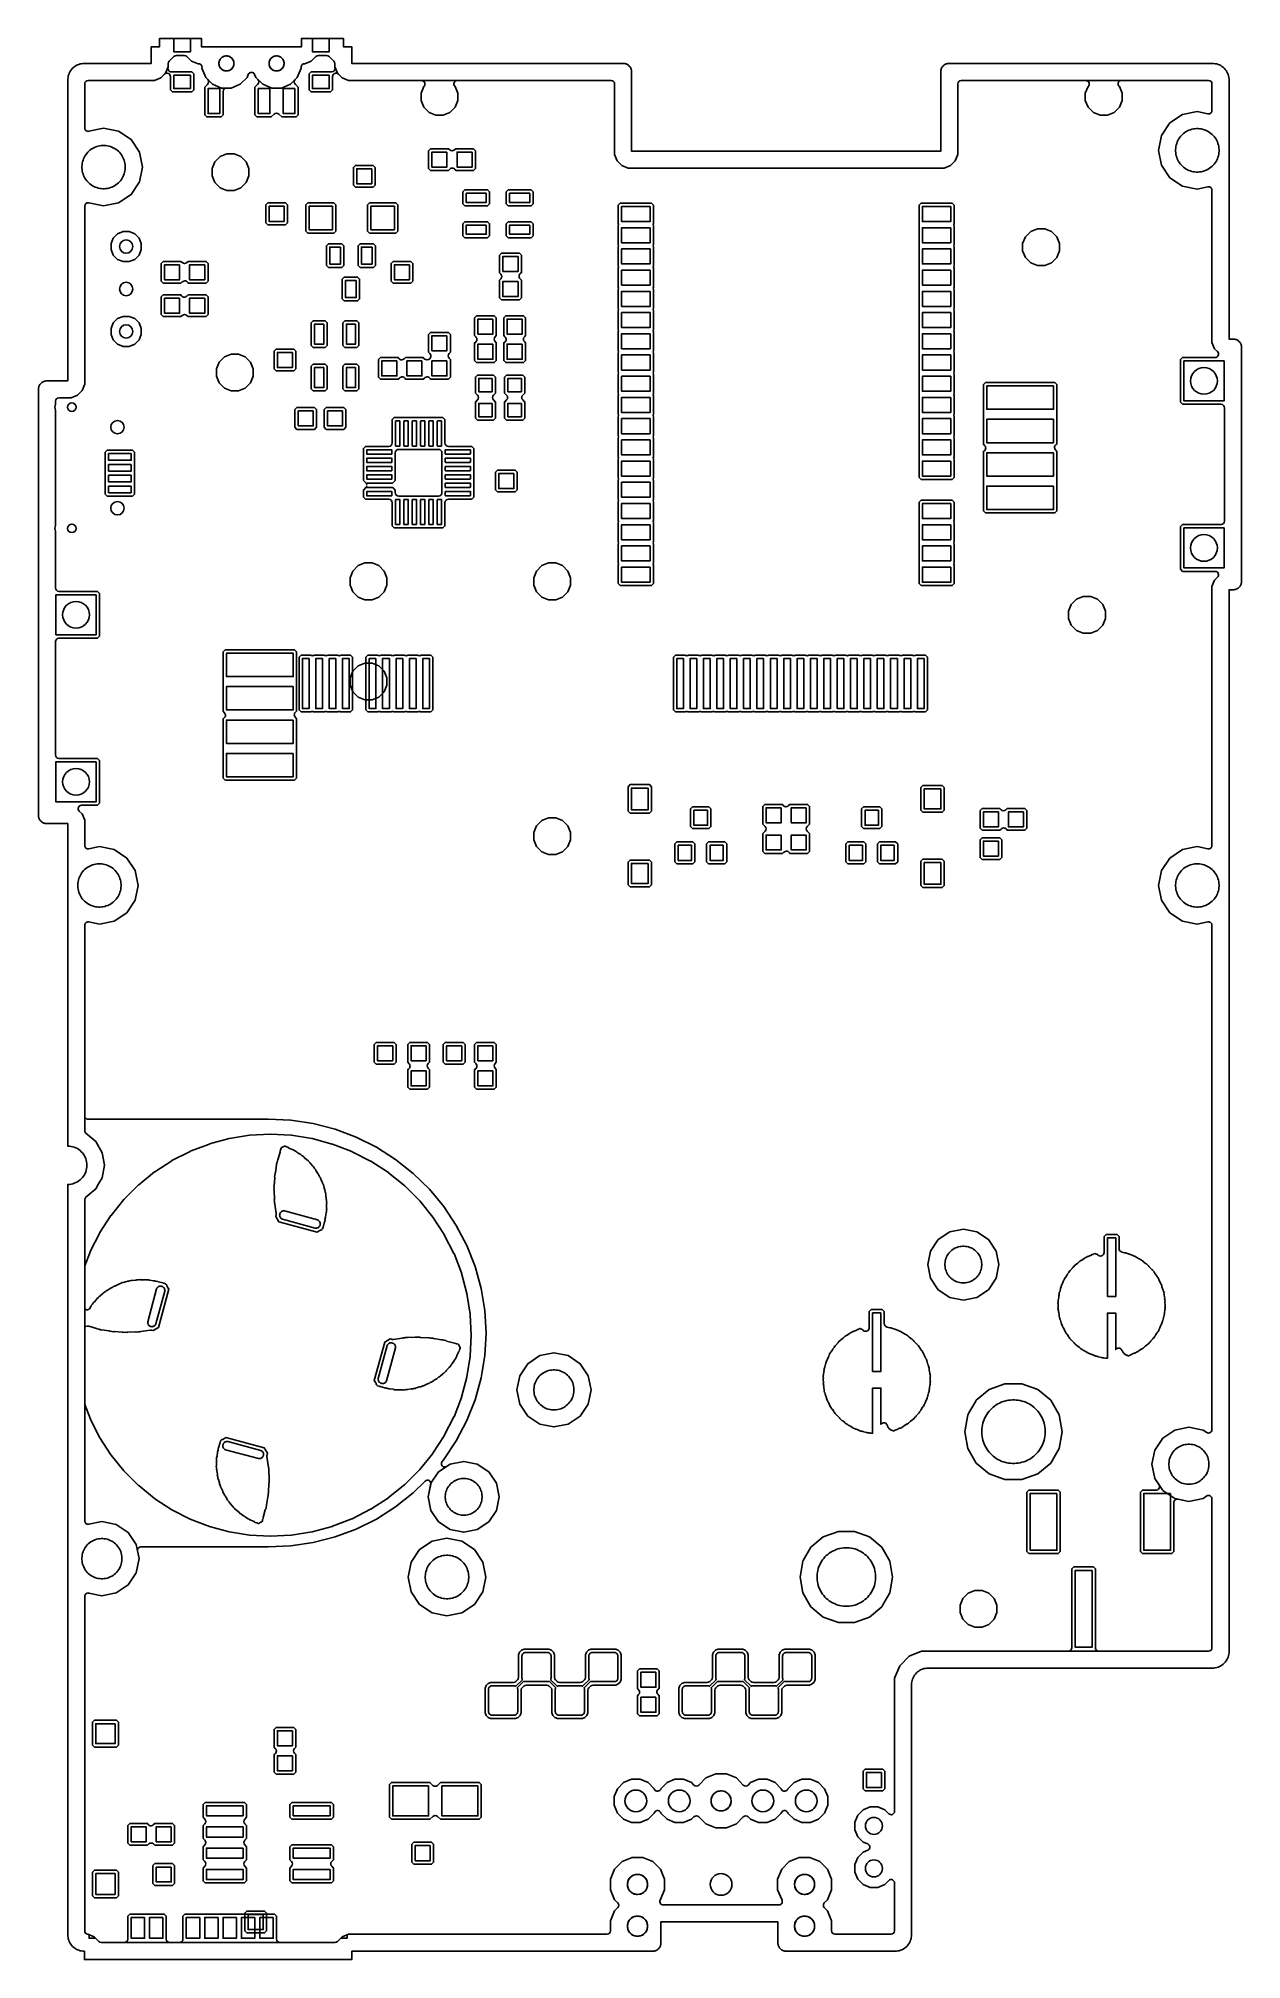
# Model space of a CAD drawing. Header units: millimetres. Extents: x -2 to 70, y 0 to 114.
import ezdxf

# ---------------------------------------------------------------- set-up
doc = ezdxf.new("R2010")
doc.units = ezdxf.units.MM

msp = doc.modelspace()

# ---------------------------------------------------------------- linework, layer by layer
at = {"layer": '16_copper'}
for points in [[(7.35, 114.5), (6.35, 114.5), (6.35, 113.7), (7.35, 113.7)], [(15.65, 114.5), (14.65, 114.5), (14.65, 113.7), (15.65, 113.7)], [(7.35, 112.3), (6.35, 112.3), (6.35, 111.5), (7.35, 111.5)], [(15.65, 112.3), (14.65, 112.3), (14.65, 111.5), (15.65, 111.5)], [(9.1, 111.5), (8.4, 111.5), (8.4, 110), (9.1, 110)], [(12.1, 111.5), (11.4, 111.5), (11.4, 110), (12.1, 110)], [(13.6, 111.5), (12.9, 111.5), (12.9, 110), (13.6, 110)], [(9.53, 105.4), (9.13, 105.56), (8.81, 105.88), (8.65, 106.28), (8.65, 106.72), (8.81, 107.12), (9.13, 107.44), (9.53, 107.6), (9.97, 107.6), (10.37, 107.44), (10.69, 107.12), (10.85, 106.72), (10.85, 106.28), (10.69, 105.88), (10.37, 105.56), (9.97, 105.4)], [(22.7, 107.7), (21.8, 107.7), (21.8, 106.8), (22.7, 106.8)], [(24.2, 107.7), (23.3, 107.7), (23.3, 106.8), (24.2, 106.8)], [(17.22, 105.6), (17.1, 105.72), (17.1, 106.78), (17.22, 106.9), (18.28, 106.9), (18.4, 106.78), (18.4, 105.72), (18.28, 105.6)], [(18.2, 106.7), (17.3, 106.7), (17.3, 105.8), (18.2, 105.8)], [(11.97, 103.35), (11.85, 103.47), (11.85, 104.53), (11.97, 104.65), (13.03, 104.65), (13.15, 104.53), (13.15, 103.47), (13.03, 103.35)], [(14.37, 102.85), (14.25, 102.97), (14.25, 104.53), (14.37, 104.65), (15.93, 104.65), (16.05, 104.53), (16.05, 102.97), (15.93, 102.85)], [(18.07, 102.85), (17.95, 102.97), (17.95, 104.53), (18.07, 104.65), (19.63, 104.65), (19.75, 104.53), (19.75, 102.97), (19.63, 102.85)], [(23.77, 104.47), (23.65, 104.59), (23.65, 105.31), (23.77, 105.43), (25.13, 105.43), (25.25, 105.31), (25.25, 104.59), (25.13, 104.47)], [(25.05, 105.23), (23.85, 105.23), (23.85, 104.68), (25.05, 104.68)], [(26.37, 104.47), (26.25, 104.59), (26.25, 105.31), (26.37, 105.43), (27.73, 105.43), (27.85, 105.31), (27.85, 104.59), (27.73, 104.47)], [(27.65, 105.23), (26.45, 105.23), (26.45, 104.68), (27.65, 104.68)], [(12.95, 104.45), (12.05, 104.45), (12.05, 103.55), (12.95, 103.55)], [(15.85, 104.45), (14.45, 104.45), (14.45, 103.05), (15.85, 103.05)], [(19.55, 104.45), (18.15, 104.45), (18.15, 103.05), (19.55, 103.05)], [(23.77, 102.57), (23.65, 102.69), (23.65, 103.41), (23.77, 103.53), (25.13, 103.53), (25.25, 103.41), (25.25, 102.69), (25.13, 102.57)], [(26.37, 102.57), (26.25, 102.69), (26.25, 103.41), (26.37, 103.53), (27.73, 103.53), (27.85, 103.41), (27.85, 102.69), (27.73, 102.57)], [(34.85, 104.44), (33.15, 104.44), (33.15, 103.54), (34.85, 103.54)], [(52.85, 104.44), (51.15, 104.44), (51.15, 103.54), (52.85, 103.54)], [(3.32, 101.14), (2.99, 101.27), (2.73, 101.53), (2.6, 101.86), (2.6, 102.22), (2.73, 102.55), (2.99, 102.81), (3.32, 102.94), (3.68, 102.94), (4.01, 102.81), (4.27, 102.55), (4.4, 102.22), (4.4, 101.86), (4.27, 101.53), (4.01, 101.27), (3.68, 101.14)], [(25.05, 103.33), (23.85, 103.33), (23.85, 102.78), (25.05, 102.78)], [(27.65, 103.33), (26.45, 103.33), (26.45, 102.78), (27.65, 102.78)], [(34.85, 103.17), (33.15, 103.17), (33.15, 102.27), (34.85, 102.27)], [(52.85, 103.17), (51.15, 103.17), (51.15, 102.27), (52.85, 102.27)], [(58.03, 100.9), (57.63, 101.06), (57.31, 101.38), (57.15, 101.78), (57.15, 102.22), (57.31, 102.62), (57.63, 102.94), (58.03, 103.1), (58.47, 103.1), (58.87, 102.94), (59.19, 102.62), (59.35, 102.22), (59.35, 101.78), (59.19, 101.38), (58.87, 101.06), (58.47, 100.9)], [(15.6, 100.79), (15.48, 100.91), (15.48, 102.09), (15.6, 102.21), (16.4, 102.21), (16.52, 102.09), (16.52, 100.91), (16.4, 100.79)], [(16.32, 102.01), (15.68, 102.01), (15.68, 100.99), (16.32, 100.99)], [(17.5, 100.79), (17.38, 100.91), (17.38, 102.09), (17.5, 102.21), (18.3, 102.21), (18.42, 102.09), (18.42, 100.91), (18.3, 100.79)], [(18.22, 102.01), (17.58, 102.01), (17.58, 100.99), (18.22, 100.99)], [(26.95, 101.45), (26.05, 101.45), (26.05, 100.55), (26.95, 100.55)], [(34.85, 101.9), (33.15, 101.9), (33.15, 101), (34.85, 101)], [(52.85, 101.9), (51.15, 101.9), (51.15, 101), (52.85, 101)], [(6.7, 100.95), (5.8, 100.95), (5.8, 100.05), (6.7, 100.05)], [(8.2, 100.95), (7.3, 100.95), (7.3, 100.05), (8.2, 100.05)], [(16.55, 98.79), (16.43, 98.91), (16.43, 100.09), (16.55, 100.21), (17.35, 100.21), (17.47, 100.09), (17.47, 98.91), (17.35, 98.79)], [(19.47, 99.85), (19.35, 99.97), (19.35, 101.03), (19.47, 101.15), (20.53, 101.15), (20.65, 101.03), (20.65, 99.97), (20.53, 99.85)], [(20.45, 100.95), (19.55, 100.95), (19.55, 100.05), (20.45, 100.05)], [(34.85, 100.63), (33.15, 100.63), (33.15, 99.73), (34.85, 99.73)], [(52.85, 100.63), (51.15, 100.63), (51.15, 99.73), (52.85, 99.73)], [(6.7, 98.95), (5.8, 98.95), (5.8, 98.05), (6.7, 98.05)], [(8.2, 98.95), (7.3, 98.95), (7.3, 98.05), (8.2, 98.05)], [(17.27, 100.01), (16.63, 100.01), (16.63, 98.99), (17.27, 98.99)], [(26.95, 99.95), (26.05, 99.95), (26.05, 99.05), (26.95, 99.05)], [(34.85, 99.36), (33.15, 99.36), (33.15, 98.46), (34.85, 98.46)], [(52.85, 99.36), (51.15, 99.36), (51.15, 98.46), (52.85, 98.46)], [(3.32, 96.06), (2.99, 96.19), (2.73, 96.45), (2.6, 96.78), (2.6, 97.14), (2.73, 97.47), (2.99, 97.73), (3.32, 97.86), (3.68, 97.86), (4.01, 97.73), (4.27, 97.47), (4.4, 97.14), (4.4, 96.78), (4.27, 96.45), (4.01, 96.19), (3.68, 96.06)], [(34.85, 98.09), (33.15, 98.09), (33.15, 97.19), (34.85, 97.19)], [(52.85, 98.09), (51.15, 98.09), (51.15, 97.19), (52.85, 97.19)], [(14.69, 96), (14.57, 96.12), (14.57, 97.48), (14.69, 97.6), (15.41, 97.6), (15.53, 97.48), (15.53, 96.12), (15.41, 96)], [(15.33, 97.4), (14.78, 97.4), (14.78, 96.2), (15.33, 96.2)], [(16.59, 96), (16.47, 96.12), (16.47, 97.48), (16.59, 97.6), (17.31, 97.6), (17.43, 97.48), (17.43, 96.12), (17.31, 96)], [(17.23, 97.4), (16.68, 97.4), (16.68, 96.2), (17.23, 96.2)], [(22.7, 96.7), (21.8, 96.7), (21.8, 95.8), (22.7, 95.8)], [(25.45, 97.7), (24.55, 97.7), (24.55, 96.8), (25.45, 96.8)], [(27.2, 97.7), (26.3, 97.7), (26.3, 96.8), (27.2, 96.8)], [(34.85, 96.82), (33.15, 96.82), (33.15, 95.92), (34.85, 95.92)], [(52.85, 96.82), (51.15, 96.82), (51.15, 95.92), (52.85, 95.92)], [(9.78, 93.4), (9.38, 93.56), (9.06, 93.88), (8.9, 94.28), (8.9, 94.72), (9.06, 95.12), (9.38, 95.44), (9.78, 95.6), (10.22, 95.6), (10.62, 95.44), (10.94, 95.12), (11.1, 94.72), (11.1, 94.28), (10.94, 93.88), (10.62, 93.56), (10.22, 93.4)], [(12.47, 94.6), (12.35, 94.72), (12.35, 95.78), (12.47, 95.9), (13.53, 95.9), (13.65, 95.78), (13.65, 94.72), (13.53, 94.6)], [(13.45, 95.7), (12.55, 95.7), (12.55, 94.8), (13.45, 94.8)], [(25.45, 96.2), (24.55, 96.2), (24.55, 95.3), (25.45, 95.3)], [(27.2, 96.2), (26.3, 96.2), (26.3, 95.3), (27.2, 95.3)], [(34.85, 95.55), (33.15, 95.55), (33.15, 94.65), (34.85, 94.65)], [(52.85, 95.55), (51.15, 95.55), (51.15, 94.65), (52.85, 94.65)], [(14.69, 93.4), (14.57, 93.52), (14.57, 94.88), (14.69, 95), (15.41, 95), (15.53, 94.88), (15.53, 93.52), (15.41, 93.4)], [(15.33, 94.8), (14.78, 94.8), (14.78, 93.6), (15.33, 93.6)], [(16.59, 93.4), (16.47, 93.52), (16.47, 94.88), (16.59, 95), (17.31, 95), (17.43, 94.88), (17.43, 93.52), (17.31, 93.4)], [(17.23, 94.8), (16.68, 94.8), (16.68, 93.6), (17.23, 93.6)], [(19.7, 95.2), (18.8, 95.2), (18.8, 94.3), (19.7, 94.3)], [(21.2, 95.2), (20.3, 95.2), (20.3, 94.3), (21.2, 94.3)], [(22.7, 95.2), (21.8, 95.2), (21.8, 94.3), (22.7, 94.3)], [(69.2, 95.2), (66.8, 95.2), (66.8, 92.8), (69.2, 92.8)], [(25.4, 94.15), (24.6, 94.15), (24.6, 93.35), (25.4, 93.35)], [(27.15, 94.15), (26.35, 94.15), (26.35, 93.35), (27.15, 93.35)], [(34.85, 94.28), (33.15, 94.28), (33.15, 93.38), (34.85, 93.38)], [(52.85, 94.28), (51.15, 94.28), (51.15, 93.38), (52.85, 93.38)], [(59, 93.7), (55, 93.7), (55, 92.3), (59, 92.3)], [(13.72, 91.1), (13.6, 91.22), (13.6, 92.28), (13.72, 92.4), (14.78, 92.4), (14.9, 92.28), (14.9, 91.22), (14.78, 91.1)], [(14.7, 92.2), (13.8, 92.2), (13.8, 91.3), (14.7, 91.3)], [(15.47, 91.1), (15.35, 91.22), (15.35, 92.28), (15.47, 92.4), (16.53, 92.4), (16.65, 92.28), (16.65, 91.22), (16.53, 91.1)], [(16.45, 92.2), (15.55, 92.2), (15.55, 91.3), (16.45, 91.3)], [(25.4, 92.65), (24.6, 92.65), (24.6, 91.85), (25.4, 91.85)], [(27.15, 92.65), (26.35, 92.65), (26.35, 91.85), (27.15, 91.85)], [(34.85, 93.01), (33.15, 93.01), (33.15, 92.11), (34.85, 92.11)], [(52.85, 93.01), (51.15, 93.01), (51.15, 92.11), (52.85, 92.11)], [(19.87, 90.1), (19.88, 90.11), (19.88, 90.11), (19.88, 91.59), (19.88, 91.59), (19.87, 91.6), (19.87, 91.6), (19.63, 91.6), (19.63, 91.6), (19.62, 91.59), (19.62, 91.59), (19.62, 90.11), (19.62, 90.11), (19.63, 90.1), (19.63, 90.1), (19.87, 90.1)], [(20.37, 90.1), (20.38, 90.11), (20.38, 90.11), (20.38, 91.59), (20.38, 91.59), (20.37, 91.6), (20.37, 91.6), (20.13, 91.6), (20.13, 91.6), (20.12, 91.59), (20.12, 91.59), (20.12, 90.11), (20.12, 90.11), (20.13, 90.1), (20.13, 90.1), (20.37, 90.1)], [(20.87, 90.1), (20.88, 90.11), (20.88, 90.11), (20.88, 91.59), (20.88, 91.59), (20.87, 91.6), (20.87, 91.6), (20.63, 91.6), (20.63, 91.6), (20.62, 91.59), (20.62, 91.59), (20.62, 90.11), (20.62, 90.11), (20.63, 90.1), (20.63, 90.1), (20.87, 90.1)], [(21.37, 90.1), (21.38, 90.11), (21.38, 90.11), (21.38, 91.59), (21.38, 91.59), (21.37, 91.6), (21.37, 91.6), (21.13, 91.6), (21.13, 91.6), (21.12, 91.59), (21.12, 91.59), (21.12, 90.11), (21.12, 90.11), (21.13, 90.1), (21.13, 90.1), (21.37, 90.1)], [(21.87, 90.1), (21.88, 90.11), (21.88, 90.11), (21.88, 91.59), (21.88, 91.59), (21.87, 91.6), (21.87, 91.6), (21.63, 91.6), (21.63, 91.6), (21.62, 91.59), (21.62, 91.59), (21.62, 90.11), (21.62, 90.11), (21.63, 90.1), (21.63, 90.1), (21.87, 90.1)], [(22.37, 90.1), (22.38, 90.11), (22.38, 90.11), (22.38, 91.59), (22.38, 91.59), (22.37, 91.6), (22.37, 91.6), (22.13, 91.6), (22.13, 91.6), (22.12, 91.59), (22.12, 91.59), (22.12, 90.11), (22.12, 90.11), (22.13, 90.1), (22.13, 90.1), (22.37, 90.1)], [(34.85, 91.74), (33.15, 91.74), (33.15, 90.84), (34.85, 90.84)], [(52.85, 91.74), (51.15, 91.74), (51.15, 90.84), (52.85, 90.84)], [(59, 91.7), (55, 91.7), (55, 90.3), (59, 90.3)], [(2.37, 87.1), (2.25, 87.22), (2.25, 89.73), (2.37, 89.85), (3.88, 89.85), (4, 89.73), (4, 87.22), (3.88, 87.1)], [(19.39, 89.62), (19.4, 89.63), (19.4, 89.63), (19.4, 89.87), (19.4, 89.87), (19.39, 89.88), (19.39, 89.88), (17.91, 89.88), (17.91, 89.88), (17.9, 89.87), (17.9, 89.87), (17.9, 89.63), (17.9, 89.63), (17.91, 89.62), (17.91, 89.62), (19.39, 89.62)], [(24.09, 89.62), (24.1, 89.63), (24.1, 89.63), (24.1, 89.87), (24.1, 89.87), (24.09, 89.88), (24.09, 89.88), (22.61, 89.88), (22.61, 89.88), (22.6, 89.87), (22.6, 89.87), (22.6, 89.63), (22.6, 89.63), (22.61, 89.62), (22.61, 89.62), (24.09, 89.62)], [(34.85, 90.47), (33.15, 90.47), (33.15, 89.57), (34.85, 89.57)], [(52.85, 90.47), (51.15, 90.47), (51.15, 89.57), (52.85, 89.57)], [(59, 89.7), (55, 89.7), (55, 88.3), (59, 88.3)], [(3.8, 89.65), (2.45, 89.65), (2.45, 89.25), (3.8, 89.25)], [(3.8, 89), (2.45, 89), (2.45, 88.6), (3.8, 88.6)], [(19.39, 89.12), (19.4, 89.13), (19.4, 89.13), (19.4, 89.37), (19.4, 89.37), (19.39, 89.38), (19.39, 89.38), (17.91, 89.38), (17.91, 89.38), (17.9, 89.37), (17.9, 89.37), (17.9, 89.13), (17.9, 89.13), (17.91, 89.12), (17.91, 89.12), (19.39, 89.12)], [(19.39, 88.62), (19.4, 88.63), (19.4, 88.63), (19.4, 88.87), (19.4, 88.87), (19.39, 88.88), (19.39, 88.88), (17.91, 88.88), (17.91, 88.88), (17.9, 88.87), (17.9, 88.87), (17.9, 88.63), (17.9, 88.63), (17.91, 88.62), (17.91, 88.62), (19.39, 88.62)], [(24.09, 89.12), (24.1, 89.13), (24.1, 89.13), (24.1, 89.37), (24.1, 89.37), (24.09, 89.38), (24.09, 89.38), (22.61, 89.38), (22.61, 89.38), (22.6, 89.37), (22.6, 89.37), (22.6, 89.13), (22.6, 89.13), (22.61, 89.12), (22.61, 89.12), (24.09, 89.12)], [(24.09, 88.62), (24.1, 88.63), (24.1, 88.63), (24.1, 88.87), (24.1, 88.87), (24.09, 88.88), (24.09, 88.88), (22.61, 88.88), (22.61, 88.88), (22.6, 88.87), (22.6, 88.87), (22.6, 88.63), (22.6, 88.63), (22.61, 88.62), (22.61, 88.62), (24.09, 88.62)], [(25.72, 87.35), (25.6, 87.47), (25.6, 88.53), (25.72, 88.65), (26.78, 88.65), (26.9, 88.53), (26.9, 87.47), (26.78, 87.35)], [(34.85, 89.2), (33.15, 89.2), (33.15, 88.3), (34.85, 88.3)], [(52.85, 89.2), (51.15, 89.2), (51.15, 88.3), (52.85, 88.3)], [(3.8, 88.35), (2.45, 88.35), (2.45, 87.95), (3.8, 87.95)], [(3.8, 87.7), (2.45, 87.7), (2.45, 87.3), (3.8, 87.3)], [(19.39, 88.12), (19.4, 88.13), (19.4, 88.13), (19.4, 88.37), (19.4, 88.37), (19.39, 88.38), (19.39, 88.38), (17.91, 88.38), (17.91, 88.38), (17.9, 88.37), (17.9, 88.37), (17.9, 88.13), (17.9, 88.13), (17.91, 88.12), (17.91, 88.12), (19.39, 88.12)], [(24.09, 88.12), (24.1, 88.13), (24.1, 88.13), (24.1, 88.37), (24.1, 88.37), (24.09, 88.38), (24.09, 88.38), (22.61, 88.38), (22.61, 88.38), (22.6, 88.37), (22.6, 88.37), (22.6, 88.13), (22.6, 88.13), (22.61, 88.12), (22.61, 88.12), (24.09, 88.12)], [(24.09, 87.62), (24.1, 87.63), (24.1, 87.63), (24.1, 87.87), (24.1, 87.87), (24.09, 87.88), (24.09, 87.88), (22.61, 87.88), (22.61, 87.88), (22.6, 87.87), (22.6, 87.87), (22.6, 87.63), (22.6, 87.63), (22.61, 87.62), (22.61, 87.62), (24.09, 87.62)], [(26.7, 88.45), (25.8, 88.45), (25.8, 87.55), (26.7, 87.55)], [(34.85, 87.93), (33.15, 87.93), (33.15, 87.03), (34.85, 87.03)], [(59, 87.7), (55, 87.7), (55, 86.3), (59, 86.3)], [(19.39, 87.12), (19.4, 87.13), (19.4, 87.13), (19.4, 87.37), (19.4, 87.37), (19.39, 87.38), (19.39, 87.38), (17.91, 87.38), (17.91, 87.38), (17.9, 87.37), (17.9, 87.37), (17.9, 87.13), (17.9, 87.13), (17.91, 87.12), (17.91, 87.12), (19.39, 87.12)], [(19.87, 85.4), (19.88, 85.41), (19.88, 85.41), (19.88, 86.89), (19.88, 86.89), (19.87, 86.9), (19.87, 86.9), (19.63, 86.9), (19.63, 86.9), (19.62, 86.89), (19.62, 86.89), (19.62, 85.41), (19.62, 85.41), (19.63, 85.4), (19.63, 85.4), (19.87, 85.4)], [(20.37, 85.4), (20.38, 85.41), (20.38, 85.41), (20.38, 86.89), (20.38, 86.89), (20.37, 86.9), (20.37, 86.9), (20.13, 86.9), (20.13, 86.9), (20.12, 86.89), (20.12, 86.89), (20.12, 85.41), (20.12, 85.41), (20.13, 85.4), (20.13, 85.4), (20.37, 85.4)], [(20.87, 85.4), (20.88, 85.41), (20.88, 85.41), (20.88, 86.89), (20.88, 86.89), (20.87, 86.9), (20.87, 86.9), (20.63, 86.9), (20.63, 86.9), (20.62, 86.89), (20.62, 86.89), (20.62, 85.41), (20.62, 85.41), (20.63, 85.4), (20.63, 85.4), (20.87, 85.4)], [(21.37, 85.4), (21.38, 85.41), (21.38, 85.41), (21.38, 86.89), (21.38, 86.89), (21.37, 86.9), (21.37, 86.9), (21.13, 86.9), (21.13, 86.9), (21.12, 86.89), (21.12, 86.89), (21.12, 85.41), (21.12, 85.41), (21.13, 85.4), (21.13, 85.4), (21.37, 85.4)], [(21.87, 85.4), (21.88, 85.41), (21.88, 85.41), (21.88, 86.89), (21.88, 86.89), (21.87, 86.9), (21.87, 86.9), (21.63, 86.9), (21.63, 86.9), (21.62, 86.89), (21.62, 86.89), (21.62, 85.41), (21.62, 85.41), (21.63, 85.4), (21.63, 85.4), (21.87, 85.4)], [(22.37, 85.4), (22.38, 85.41), (22.38, 85.41), (22.38, 86.89), (22.38, 86.89), (22.37, 86.9), (22.37, 86.9), (22.13, 86.9), (22.13, 86.9), (22.12, 86.89), (22.12, 86.89), (22.12, 85.41), (22.12, 85.41), (22.13, 85.4), (22.13, 85.4), (22.37, 85.4)], [(24.09, 87.12), (24.1, 87.13), (24.1, 87.13), (24.1, 87.37), (24.1, 87.37), (24.09, 87.38), (24.09, 87.38), (22.61, 87.38), (22.61, 87.38), (22.6, 87.37), (22.6, 87.37), (22.6, 87.13), (22.6, 87.13), (22.61, 87.12), (22.61, 87.12), (24.09, 87.12)], [(34.85, 86.66), (33.15, 86.66), (33.15, 85.76), (34.85, 85.76)], [(52.85, 86.66), (51.15, 86.66), (51.15, 85.76), (52.85, 85.76)], [(34.85, 85.39), (33.15, 85.39), (33.15, 84.49), (34.85, 84.49)], [(52.85, 85.39), (51.15, 85.39), (51.15, 84.49), (52.85, 84.49)], [(69.2, 85.2), (66.8, 85.2), (66.8, 82.8), (69.2, 82.8)], [(34.85, 84.12), (33.15, 84.12), (33.15, 83.22), (34.85, 83.22)], [(52.85, 84.12), (51.15, 84.12), (51.15, 83.22), (52.85, 83.22)], [(17.78, 80.9), (17.38, 81.06), (17.06, 81.38), (16.9, 81.78), (16.9, 82.22), (17.06, 82.62), (17.38, 82.94), (17.78, 83.1), (18.22, 83.1), (18.62, 82.94), (18.94, 82.62), (19.1, 82.22), (19.1, 81.78), (18.94, 81.38), (18.62, 81.06), (18.22, 80.9)], [(28.78, 80.9), (28.38, 81.06), (28.06, 81.38), (27.9, 81.78), (27.9, 82.22), (28.06, 82.62), (28.38, 82.94), (28.78, 83.1), (29.22, 83.1), (29.62, 82.94), (29.94, 82.62), (30.1, 82.22), (30.1, 81.78), (29.94, 81.38), (29.62, 81.06), (29.22, 80.9)], [(34.85, 82.85), (33.15, 82.85), (33.15, 81.95), (34.85, 81.95)], [(52.85, 82.85), (51.15, 82.85), (51.15, 81.95), (52.85, 81.95)], [(1.7, 81.2), (-0.7, 81.2), (-0.7, 78.8), (1.7, 78.8)], [(60.78, 78.9), (60.38, 79.06), (60.06, 79.38), (59.9, 79.78), (59.9, 80.22), (60.06, 80.62), (60.38, 80.94), (60.78, 81.1), (61.22, 81.1), (61.62, 80.94), (61.94, 80.62), (62.1, 80.22), (62.1, 79.78), (61.94, 79.38), (61.62, 79.06), (61.22, 78.9)], [(13.5, 77.7), (9.5, 77.7), (9.5, 76.3), (13.5, 76.3)], [(17.78, 74.9), (17.38, 75.06), (17.06, 75.38), (16.9, 75.78), (16.9, 76.22), (17.06, 76.62), (17.38, 76.94), (17.78, 77.1), (18.22, 77.1), (18.62, 76.94), (18.94, 76.62), (19.1, 76.22), (19.1, 75.78), (18.94, 75.38), (18.62, 75.06), (18.22, 74.9)], [(13.5, 75.7), (9.5, 75.7), (9.5, 74.3), (13.5, 74.3)], [(13.5, 73.7), (9.5, 73.7), (9.5, 72.3), (13.5, 72.3)], [(13.5, 71.7), (9.5, 71.7), (9.5, 70.3), (13.5, 70.3)], [(1.7, 71.2), (-0.7, 71.2), (-0.7, 68.8), (1.7, 68.8)], [(33.66, 68.13), (33.54, 68.25), (33.54, 69.71), (33.66, 69.83), (34.82, 69.83), (34.94, 69.71), (34.94, 68.25), (34.82, 68.13)], [(34.74, 69.63), (33.74, 69.63), (33.74, 68.33), (34.74, 68.33)], [(51.18, 68.18), (51.06, 68.3), (51.06, 69.66), (51.18, 69.78), (52.34, 69.78), (52.46, 69.66), (52.46, 68.3), (52.34, 68.18)], [(52.26, 69.58), (51.26, 69.58), (51.26, 68.38), (52.26, 68.38)], [(28.78, 65.65), (28.38, 65.81), (28.06, 66.13), (27.9, 66.53), (27.9, 66.97), (28.06, 67.37), (28.38, 67.69), (28.78, 67.85), (29.22, 67.85), (29.62, 67.69), (29.94, 67.37), (30.1, 66.97), (30.1, 66.53), (29.94, 66.13), (29.62, 65.81), (29.22, 65.65)], [(37.4, 67.2), (37.28, 67.32), (37.28, 68.38), (37.4, 68.5), (38.37, 68.5), (38.49, 68.38), (38.49, 67.32), (38.37, 67.2)], [(38.29, 68.3), (37.48, 68.3), (37.48, 67.4), (38.29, 67.4)], [(42.7, 68.45), (41.8, 68.45), (41.8, 67.55), (42.7, 67.55)], [(44.2, 68.45), (43.3, 68.45), (43.3, 67.55), (44.2, 67.55)], [(47.63, 67.2), (47.51, 67.32), (47.51, 68.38), (47.63, 68.5), (48.6, 68.5), (48.72, 68.38), (48.72, 67.32), (48.6, 67.2)], [(48.52, 68.3), (47.72, 68.3), (47.72, 67.4), (48.52, 67.4)], [(55.7, 68.2), (54.8, 68.2), (54.8, 67.3), (55.7, 67.3)], [(57.2, 68.2), (56.3, 68.2), (56.3, 67.3), (57.2, 67.3)], [(42.7, 66.81), (41.8, 66.81), (41.8, 65.92), (42.7, 65.92)], [(44.2, 66.81), (43.3, 66.81), (43.3, 65.92), (44.2, 65.92)], [(36.45, 65.1), (36.33, 65.22), (36.33, 66.28), (36.45, 66.4), (37.42, 66.4), (37.54, 66.28), (37.54, 65.22), (37.42, 65.1)], [(37.34, 66.2), (36.54, 66.2), (36.54, 65.3), (37.34, 65.3)], [(38.35, 65.1), (38.23, 65.22), (38.23, 66.28), (38.35, 66.4), (39.32, 66.4), (39.44, 66.28), (39.44, 65.22), (39.32, 65.1)], [(39.23, 66.2), (38.44, 66.2), (38.44, 65.3), (39.23, 65.3)], [(46.68, 65.1), (46.56, 65.22), (46.56, 66.28), (46.68, 66.4), (47.65, 66.4), (47.77, 66.28), (47.77, 65.22), (47.65, 65.1)], [(47.57, 66.2), (46.77, 66.2), (46.77, 65.3), (47.57, 65.3)], [(48.58, 65.1), (48.46, 65.22), (48.46, 66.28), (48.58, 66.4), (49.55, 66.4), (49.67, 66.28), (49.67, 65.22), (49.55, 65.1)], [(49.47, 66.2), (48.66, 66.2), (48.66, 65.3), (49.47, 65.3)], [(54.72, 65.35), (54.6, 65.47), (54.6, 66.53), (54.72, 66.65), (55.78, 66.65), (55.9, 66.53), (55.9, 65.47), (55.78, 65.35)], [(55.7, 66.45), (54.8, 66.45), (54.8, 65.55), (55.7, 65.55)], [(33.66, 63.72), (33.54, 63.84), (33.54, 65.2), (33.66, 65.32), (34.82, 65.32), (34.94, 65.2), (34.94, 63.84), (34.82, 63.72)], [(34.74, 65.12), (33.74, 65.12), (33.74, 63.92), (34.74, 63.92)], [(51.18, 63.67), (51.06, 63.79), (51.06, 65.25), (51.18, 65.37), (52.34, 65.37), (52.46, 65.25), (52.46, 63.79), (52.34, 63.67)], [(52.26, 65.17), (51.26, 65.17), (51.26, 63.87), (52.26, 63.87)], [(18.47, 53.1), (18.35, 53.22), (18.35, 54.28), (18.47, 54.4), (19.53, 54.4), (19.65, 54.28), (19.65, 53.22), (19.53, 53.1)], [(19.45, 54.2), (18.55, 54.2), (18.55, 53.3), (19.45, 53.3)], [(21.45, 54.2), (20.55, 54.2), (20.55, 53.3), (21.45, 53.3)], [(22.59, 53.1), (22.47, 53.22), (22.47, 54.28), (22.59, 54.4), (23.66, 54.4), (23.78, 54.28), (23.78, 53.22), (23.66, 53.1)], [(23.58, 54.2), (22.68, 54.2), (22.68, 53.3), (23.58, 53.3)], [(25.45, 54.2), (24.55, 54.2), (24.55, 53.3), (25.45, 53.3)], [(21.45, 52.7), (20.55, 52.7), (20.55, 51.8), (21.45, 51.8)], [(25.45, 52.7), (24.55, 52.7), (24.55, 51.8), (25.45, 51.8)], [(52.79, 39.14), (52.1, 39.6), (51.64, 40.29), (51.48, 41.1), (51.64, 41.91), (52.1, 42.6), (52.79, 43.06), (53.6, 43.22), (54.41, 43.06), (55.1, 42.6), (55.56, 41.91), (55.72, 41.1), (55.56, 40.29), (55.1, 39.6), (54.41, 39.14), (53.6, 38.98)], [(28.25, 31.55), (27.53, 32.03), (27.05, 32.75), (26.88, 33.6), (27.05, 34.45), (27.53, 35.17), (28.25, 35.65), (29.1, 35.82), (29.95, 35.65), (30.67, 35.17), (31.15, 34.45), (31.32, 33.6), (31.15, 32.75), (30.67, 32.03), (29.95, 31.55), (29.1, 31.38)], [(22.89, 25.24), (22.2, 25.7), (21.74, 26.39), (21.58, 27.2), (21.74, 28.01), (22.2, 28.7), (22.89, 29.16), (23.7, 29.32), (24.51, 29.16), (25.2, 28.7), (25.66, 28.01), (25.82, 27.2), (25.66, 26.39), (25.2, 25.7), (24.51, 25.24), (23.7, 25.08)], [(57.52, 23.8), (57.4, 23.92), (57.4, 27.48), (57.52, 27.6), (59.28, 27.6), (59.4, 27.48), (59.4, 23.92), (59.28, 23.8)], [(59.2, 27.4), (57.6, 27.4), (57.6, 24), (59.2, 24)], [(66, 27.4), (64.4, 27.4), (64.4, 24), (66, 24)], [(21.81, 20.26), (21.06, 20.76), (20.56, 21.51), (20.38, 22.4), (20.56, 23.29), (21.06, 24.04), (21.81, 24.54), (22.7, 24.72), (23.59, 24.54), (24.34, 24.04), (24.84, 23.29), (25.02, 22.4), (24.84, 21.51), (24.34, 20.76), (23.59, 20.26), (22.7, 20.08)], [(61.3, 22.8), (60.3, 22.8), (60.3, 18.2), (61.3, 18.2)], [(54.28, 19.4), (53.88, 19.56), (53.56, 19.88), (53.4, 20.28), (53.4, 20.72), (53.56, 21.12), (53.88, 21.44), (54.28, 21.6), (54.72, 21.6), (55.12, 21.44), (55.44, 21.12), (55.6, 20.72), (55.6, 20.28), (55.44, 19.88), (55.12, 19.56), (54.72, 19.4)], [(35.2, 16.7), (34.3, 16.7), (34.3, 15.8), (35.2, 15.8)], [(35.2, 15.2), (34.3, 15.2), (34.3, 14.3), (35.2, 14.3)], [(13.45, 13.2), (12.55, 13.2), (12.55, 12.3), (13.45, 12.3)], [(13.45, 11.7), (12.55, 11.7), (12.55, 10.8), (13.45, 10.8)], [(47.72, 9.6), (47.6, 9.72), (47.6, 10.78), (47.72, 10.9), (48.78, 10.9), (48.9, 10.78), (48.9, 9.72), (48.78, 9.6)], [(48.7, 10.7), (47.8, 10.7), (47.8, 9.8), (48.7, 9.8)], [(21.6, 9.9), (19.45, 9.9), (19.45, 8.1), (21.6, 8.1)], [(24.55, 9.9), (22.4, 9.9), (22.4, 8.1), (24.55, 8.1)], [(10.5, 8.71), (8.3, 8.71), (8.3, 8.11), (10.5, 8.11)], [(13.42, 7.9), (13.3, 8.02), (13.3, 8.79), (13.42, 8.91), (15.78, 8.91), (15.9, 8.79), (15.9, 8.02), (15.78, 7.9)], [(15.7, 8.71), (13.5, 8.71), (13.5, 8.11), (15.7, 8.11)], [(4.7, 7.45), (3.8, 7.45), (3.8, 6.55), (4.7, 6.55)], [(6.2, 7.45), (5.3, 7.45), (5.3, 6.55), (6.2, 6.55)], [(10.5, 7.44), (8.3, 7.44), (8.3, 6.83), (10.5, 6.83)], [(10.5, 6.17), (8.3, 6.17), (8.3, 5.57), (10.5, 5.57)], [(15.7, 6.17), (13.5, 6.17), (13.5, 5.57), (15.7, 5.57)], [(20.72, 5.21), (20.6, 5.33), (20.6, 6.4), (20.72, 6.52), (21.78, 6.52), (21.9, 6.4), (21.9, 5.33), (21.78, 5.21)], [(21.7, 6.32), (20.8, 6.32), (20.8, 5.42), (21.7, 5.42)], [(5.22, 3.94), (5.1, 4.06), (5.1, 5.13), (5.22, 5.25), (6.28, 5.25), (6.4, 5.13), (6.4, 4.06), (6.28, 3.94)], [(6.2, 5.04), (5.3, 5.04), (5.3, 4.15), (6.2, 4.15)], [(10.5, 4.9), (8.3, 4.9), (8.3, 4.29), (10.5, 4.29)], [(15.7, 4.9), (13.5, 4.9), (13.5, 4.29), (15.7, 4.29)], [(10.72, 1.1), (10.6, 1.22), (10.6, 2.28), (10.72, 2.4), (11.78, 2.4), (11.9, 2.28), (11.9, 1.22), (11.78, 1.1)], [(11.7, 2.2), (10.8, 2.2), (10.8, 1.3), (11.7, 1.3)]]:
    msp.add_lwpolyline(points, close=True, dxfattribs=at)
for points in [[(16.01, 0.52, 0.185976), (16.14, 0.58), (16.42, 0.86), (16.8, 1.02), (32.28, 1.02, 0.414214), (32.48, 1.22), (32.48, 1.82), (32.73, 2.42), (32.92, 2.61, 0.414214), (32.92, 2.89), (32.73, 3.08), (32.48, 3.68), (32.48, 4.32), (32.73, 4.92), (33.18, 5.37), (33.78, 5.62), (34.42, 5.62), (35.02, 5.37), (35.47, 4.92), (35.72, 4.32), (35.72, 3.68), (35.45, 3.05, 0.535149), (35.64, 2.77), (42.56, 2.77, 0.534025), (42.75, 3.05), (42.48, 3.68), (42.48, 4.32), (42.73, 4.92), (43.18, 5.37), (43.78, 5.62), (44.42, 5.62), (45.02, 5.37), (45.47, 4.92), (45.72, 4.32), (45.72, 3.68), (45.47, 3.08), (45.28, 2.89, 0.414214), (45.28, 2.61), (45.47, 2.42), (45.72, 1.82), (45.72, 1.22, 0.414214), (45.92, 1.02), (49.28, 1.02, 0.414214), (49.48, 1.22), (49.48, 4.09, 0.668179), (49.14, 4.23), (48.9, 3.99), (48.48, 3.82), (48.02, 3.82), (47.6, 3.99), (47.28, 4.31), (47.11, 4.73), (47.11, 5.19), (47.28, 5.61), (47.6, 5.93), (47.88, 6.04, 0.66818), (47.88, 6.42), (47.6, 6.53), (47.28, 6.85), (47.11, 7.27), (47.11, 7.73), (47.28, 8.15), (47.6, 8.47), (48.02, 8.64), (48.48, 8.64), (48.9, 8.47), (49.14, 8.23, 0.668179), (49.48, 8.37), (49.48, 16.35), (49.79, 17.09), (50.36, 17.66), (51.1, 17.97), (59.89, 17.97, 0.414214), (60.1, 18.17), (60.1, 22.88), (60.22, 23), (61.38, 23), (61.5, 22.88), (61.5, 18.17, 0.414214), (61.71, 17.97), (68.28, 17.97, 0.414214), (68.48, 18.17), (68.48, 27.08, 0.599381), (68.17, 27.25), (67.95, 27.1), (67.1, 26.93), (66.45, 27.06, 0.472966), (66.2, 26.86), (66.2, 23.92), (66.08, 23.8), (64.32, 23.8), (64.2, 23.92), (64.2, 27.48), (64.32, 27.6), (65.14, 27.6, 0.599381), (65.31, 27.92), (65.05, 28.3), (64.88, 29.15), (65.05, 30), (65.53, 30.72), (66.25, 31.2), (67.1, 31.37), (67.95, 31.2), (68.17, 31.05, 0.599381), (68.48, 31.22), (68.48, 61.41, 0.472966), (68.24, 61.61), (67.6, 61.48), (66.71, 61.66), (65.96, 62.16), (65.46, 62.91), (65.28, 63.8), (65.46, 64.69), (65.96, 65.44), (66.71, 65.94), (67.6, 66.12), (68.24, 65.99, 0.472966), (68.48, 66.19), (68.48, 81.7), (68.64, 82.08), (68.81, 82.25, 0.668179), (68.67, 82.6), (66.72, 82.6), (66.6, 82.72), (66.6, 85.28), (66.72, 85.4), (69.03, 85.4, 0.414214), (69.23, 85.61), (69.23, 92.39, 0.414214), (69.03, 92.6), (66.72, 92.6), (66.6, 92.72), (66.6, 95.28), (66.72, 95.4), (68.67, 95.4, 0.668179), (68.81, 95.75), (68.64, 95.92), (68.48, 96.3), (68.48, 105.41, 0.472966), (68.24, 105.61), (67.6, 105.48), (66.71, 105.66), (65.96, 106.16), (65.46, 106.91), (65.28, 107.8), (65.46, 108.69), (65.96, 109.44), (66.71, 109.94), (67.6, 110.12), (68.24, 109.99, 0.472966), (68.48, 110.19), (68.48, 111.78, 0.414214), (68.28, 111.98), (63.07, 111.98, 0.553338), (62.88, 111.69), (62.89, 111.68, 0.08599), (62.94, 111.62), (63.1, 111.22), (63.1, 110.78), (62.94, 110.38), (62.62, 110.06), (62.22, 109.9), (61.78, 109.9), (61.38, 110.06), (61.06, 110.38), (60.9, 110.78), (60.9, 111.22), (61.06, 111.62, 0.699278), (60.93, 111.98), (53.47, 111.98, 0.414214), (53.27, 111.78), (53.27, 107.55), (53.11, 107.17), (52.83, 106.89), (52.45, 106.73), (33.55, 106.73), (33.17, 106.89), (32.89, 107.17), (32.73, 107.55), (32.73, 111.78, 0.414214), (32.53, 111.98), (23.32, 111.98, 0.553338), (23.13, 111.69), (23.14, 111.68, 0.08599), (23.19, 111.62), (23.35, 111.22), (23.35, 110.78), (23.19, 110.38), (22.87, 110.06), (22.47, 109.9), (22.03, 109.9), (21.63, 110.06), (21.31, 110.38), (21.15, 110.78), (21.15, 111.22), (21.31, 111.62, 0.699278), (21.18, 111.98), (16.8, 111.98), (16.42, 112.14), (16.2, 112.36, 0.668179), (15.85, 112.22), (15.85, 111.42), (15.73, 111.3), (14.57, 111.3), (14.45, 111.42), (14.45, 112.38), (14.57, 112.5), (15.8, 112.5, 0.423961), (16, 112.71), (16, 112.72, 0.092758), (15.98, 112.8), (15.98, 112.99, 0.198912), (15.92, 113.14), (15.64, 113.42, 0.198912), (15.49, 113.48), (15.01, 113.48, 0.198912), (14.86, 113.42), (14.58, 113.14), (14.2, 112.98, 0.462044), (13.97, 112.78), (13.97, 112.71), (13.74, 112.17), (13.62, 112.05, 0.432426), (13.63, 111.75), (13.8, 111.58), (13.8, 109.92), (13.68, 109.8), (12.82, 109.8), (12.64, 109.97, 0.414214), (12.36, 109.97), (12.18, 109.8), (11.32, 109.8), (11.2, 109.92), (11.2, 111.58), (11.36, 111.75, 0.438052), (11.38, 112.05), (11.26, 112.17), (11.19, 112.34, 0.66818), (10.81, 112.34), (10.74, 112.17), (10.33, 111.76), (9.79, 111.53), (9.51, 111.53, 0.414214), (9.3, 111.33), (9.3, 109.92), (9.18, 109.8), (8.32, 109.8), (8.2, 109.92), (8.2, 111.58), (8.36, 111.75, 0.44093), (8.38, 112.05), (8.26, 112.17), (8.03, 112.71, 0.441088), (7.88, 112.98), (7.86, 112.98, 0.073824), (7.8, 112.98), (7.42, 113.14), (7.14, 113.42, 0.198912), (6.99, 113.48), (6.51, 113.48, 0.198912), (6.36, 113.42), (6.08, 113.14, 0.198912), (6.02, 112.99), (6.02, 112.8, 0.558243), (6.2, 112.5), (7.43, 112.5), (7.55, 112.38), (7.55, 111.42), (7.43, 111.3), (6.27, 111.3), (6.15, 111.42), (6.15, 112.22, 0.668179), (5.8, 112.36), (5.58, 112.14), (5.2, 111.98), (1.22, 111.98, 0.414214), (1.02, 111.78), (1.02, 109.14, 0.472966), (1.26, 108.94), (2.15, 109.12), (3.04, 108.94), (3.79, 108.44), (4.29, 107.69), (4.47, 106.8), (4.29, 105.91), (3.79, 105.16), (3.04, 104.66), (2.15, 104.48), (1.26, 104.66, 0.472966), (1.02, 104.46), (1.02, 93.8), (0.86, 93.42), (0.58, 93.14), (0.2, 92.98), (-0.53, 92.98, 0.414214), (-0.73, 92.78), (-0.73, 92.6, 0.18063), (-0.73, 92.25), (-0.73, 85.35, 0.18063), (-0.73, 85), (-0.73, 81.61, 0.414214), (-0.53, 81.4), (1.78, 81.4), (1.9, 81.28), (1.9, 78.72), (1.78, 78.6), (-0.53, 78.6, 0.414214), (-0.73, 78.39), (-0.73, 71.61, 0.414214), (-0.53, 71.4), (1.78, 71.4), (1.9, 71.28), (1.9, 68.72), (1.78, 68.6), (0.83, 68.6, 0.668179), (0.69, 68.25), (0.86, 68.08), (1.02, 67.7), (1.02, 66.19, 0.472966), (1.26, 65.99), (1.9, 66.12), (2.79, 65.94), (3.54, 65.44), (4.04, 64.69), (4.22, 63.8), (4.04, 62.91), (3.54, 62.16), (2.79, 61.66), (1.9, 61.48), (1.26, 61.61, 0.472966), (1.02, 61.41), (1.02, 49.12, 0.221696), (1.09, 48.96), (1.68, 48.46), (2.07, 47.8), (2.2, 47.05), (2.07, 46.3), (1.85, 45.93), (1.85, 45.93), (1.85, 45.93), (1.68, 45.64), (1.09, 45.14, 0.221693), (1.02, 44.98), (1.02, 25.76, 0.472966), (1.26, 25.56), (2.05, 25.72), (2.9, 25.55), (3.62, 25.07), (4.1, 24.35), (4.27, 23.5), (4.1, 22.65), (3.62, 21.93), (2.9, 21.45), (2.05, 21.28), (1.26, 21.44, 0.472966), (1.02, 21.24), (1.02, 1.22, 0.3519), (1.2, 1.02), (1.58, 0.86), (1.86, 0.58, 0.198912), (2.01, 0.52), (15.99, 0.52)], [(21.72, 106.6), (21.6, 106.72), (21.6, 107.78), (21.72, 107.9), (22.78, 107.9), (22.86, 107.83, 0.414217), (23.14, 107.83), (23.22, 107.9), (24.28, 107.9), (24.4, 107.78), (24.4, 106.72), (24.28, 106.6), (23.22, 106.6, 0.558101), (22.86, 106.67), (22.78, 106.6)], [(33.07, 81.75), (32.95, 81.87), (32.95, 82.96, 0.187456), (32.95, 83.11), (32.95, 84.23, 0.187467), (32.95, 84.38), (32.95, 85.5, 0.187467), (32.95, 85.65), (32.95, 86.77, 0.187456), (32.95, 86.92), (32.95, 88.04, 0.187456), (32.95, 88.19), (32.95, 89.31, 0.187532), (32.95, 89.46), (32.95, 90.58, 0.187456), (32.95, 90.73), (32.95, 91.85, 0.187467), (32.95, 92), (32.95, 93.12, 0.187467), (32.95, 93.27), (32.95, 94.39, 0.187467), (32.95, 94.54), (32.95, 95.66, 0.187467), (32.95, 95.81), (32.95, 96.93, 0.187456), (32.95, 97.08), (32.95, 98.2, 0.187467), (32.95, 98.35), (32.95, 99.47, 0.187456), (32.95, 99.62), (32.95, 100.74, 0.187467), (32.95, 100.89), (32.95, 102.01, 0.187456), (32.95, 102.16), (32.95, 103.28, 0.187467), (32.95, 103.43), (32.95, 104.52), (33.07, 104.64), (34.93, 104.64), (35.05, 104.52), (35.05, 103.43, 0.187456), (35.05, 103.28), (35.05, 102.16, 0.187467), (35.05, 102.01), (35.05, 100.89, 0.187456), (35.05, 100.74), (35.05, 99.62, 0.187467), (35.05, 99.47), (35.05, 98.35, 0.187456), (35.05, 98.2), (35.05, 97.08, 0.187467), (35.05, 96.93), (35.05, 95.81, 0.187456), (35.05, 95.66), (35.05, 94.54, 0.187456), (35.05, 94.39), (35.05, 93.27, 0.187456), (35.05, 93.12), (35.05, 92, 0.187456), (35.05, 91.85), (35.05, 90.73, 0.187467), (35.05, 90.58), (35.05, 89.46, 0.187456), (35.05, 89.31), (35.05, 88.19, 0.187467), (35.05, 88.04), (35.05, 86.92, 0.187467), (35.05, 86.77), (35.05, 85.65, 0.187456), (35.05, 85.5), (35.05, 84.38, 0.187456), (35.05, 84.23), (35.05, 83.11, 0.187467), (35.05, 82.96), (35.05, 81.87), (34.93, 81.75)], [(51.07, 88.1), (50.95, 88.22), (50.95, 89.31, 0.187467), (50.95, 89.46), (50.95, 90.58, 0.187456), (50.95, 90.73), (50.95, 91.85, 0.187456), (50.95, 92), (50.95, 93.12, 0.187456), (50.95, 93.27), (50.95, 94.39, 0.187467), (50.95, 94.54), (50.95, 95.66, 0.187456), (50.95, 95.81), (50.95, 96.93, 0.187467), (50.95, 97.08), (50.95, 98.2, 0.187456), (50.95, 98.35), (50.95, 99.47, 0.187532), (50.95, 99.62), (50.95, 100.74, 0.187467), (50.95, 100.89), (50.95, 102.01, 0.187467), (50.95, 102.16), (50.95, 103.28, 0.187456), (50.95, 103.43), (50.95, 104.52), (51.07, 104.64), (52.93, 104.64), (53.05, 104.52), (53.05, 103.43, 0.187467), (53.05, 103.28), (53.05, 102.16, 0.187456), (53.05, 102.01), (53.05, 100.89, 0.187456), (53.05, 100.74), (53.05, 99.62, 0.187456), (53.05, 99.47), (53.05, 98.35, 0.187467), (53.05, 98.2), (53.05, 97.08, 0.187456), (53.05, 96.93), (53.05, 95.81, 0.187467), (53.05, 95.66), (53.05, 94.54, 0.187456), (53.05, 94.39), (53.05, 93.27, 0.187467), (53.05, 93.12), (53.05, 92, 0.187467), (53.05, 91.85), (53.05, 90.73, 0.187467), (53.05, 90.58), (53.05, 89.46, 0.187456), (53.05, 89.31), (53.05, 88.22), (52.93, 88.1)], [(25.97, 98.85), (25.85, 98.97), (25.85, 100.03), (25.92, 100.11, 0.414217), (25.92, 100.39), (25.85, 100.47), (25.85, 101.53), (25.97, 101.65), (27.03, 101.65), (27.15, 101.53), (27.15, 100.47, 0.558101), (27.08, 100.11), (27.15, 100.03), (27.15, 98.97), (27.03, 98.85)], [(5.72, 99.85), (5.6, 99.97), (5.6, 101.03), (5.72, 101.15), (6.78, 101.15), (6.86, 101.08, 0.414217), (7.14, 101.08), (7.22, 101.15), (8.28, 101.15), (8.4, 101.03), (8.4, 99.97), (8.28, 99.85), (7.22, 99.85, 0.558101), (6.86, 99.92), (6.78, 99.85)], [(5.72, 97.85), (5.6, 97.97), (5.6, 99.03), (5.72, 99.15), (6.78, 99.15, 0.558101), (7.14, 99.08), (7.22, 99.15), (8.28, 99.15), (8.4, 99.03), (8.4, 97.97), (8.28, 97.85), (7.22, 97.85), (7.14, 97.92, 0.414217), (6.86, 97.92), (6.78, 97.85)], [(24.47, 95.1), (24.35, 95.22), (24.35, 96.28, 0.558101), (24.42, 96.64), (24.35, 96.72), (24.35, 97.78), (24.47, 97.9), (25.53, 97.9), (25.65, 97.78), (25.65, 96.72), (25.58, 96.64, 0.414217), (25.58, 96.36), (25.65, 96.28), (25.65, 95.22), (25.53, 95.1)], [(26.22, 95.1), (26.1, 95.22), (26.1, 96.28, 0.558101), (26.17, 96.64), (26.1, 96.72), (26.1, 97.78), (26.22, 97.9), (27.28, 97.9), (27.4, 97.78), (27.4, 96.72), (27.33, 96.64, 0.414217), (27.33, 96.36), (27.4, 96.28), (27.4, 95.22), (27.28, 95.1)], [(18.72, 94.1), (18.6, 94.22), (18.6, 95.28), (18.72, 95.4), (19.78, 95.4, 0.558095), (20.14, 95.33), (20.22, 95.4), (21.28, 95.4, 0.325695), (21.5, 95.27), (21.52, 95.27, 0.678792), (21.67, 95.64), (21.6, 95.72), (21.6, 96.78), (21.72, 96.9), (22.78, 96.9), (22.9, 96.78), (22.9, 95.72), (22.83, 95.64, 0.414217), (22.83, 95.36), (22.9, 95.28), (22.9, 94.22), (22.78, 94.1), (21.72, 94.1, 0.558101), (21.36, 94.17), (21.28, 94.1), (20.22, 94.1, 0.558101), (19.86, 94.17), (19.78, 94.1)], [(24.52, 91.65), (24.4, 91.77), (24.4, 92.73), (24.52, 92.86, 0.414214), (24.52, 93.14), (24.4, 93.27), (24.4, 94.23), (24.52, 94.35), (25.48, 94.35), (25.6, 94.23), (25.6, 93.27), (25.48, 93.14, 0.414214), (25.48, 92.86), (25.6, 92.73), (25.6, 91.77), (25.48, 91.65)], [(26.27, 91.65), (26.15, 91.77), (26.15, 92.73), (26.27, 92.86, 0.414214), (26.27, 93.14), (26.15, 93.27), (26.15, 94.23), (26.27, 94.35), (27.23, 94.35), (27.35, 94.23), (27.35, 93.27), (27.23, 93.14, 0.414214), (27.23, 92.86), (27.35, 92.73), (27.35, 91.77), (27.23, 91.65)], [(54.92, 86.1), (54.8, 86.22), (54.8, 89.78, 0.558095), (54.87, 90.14), (54.8, 90.22), (54.8, 93.78), (54.92, 93.9), (59.08, 93.9), (59.2, 93.78), (59.2, 90.22, 0.558101), (59.13, 89.86), (59.2, 89.78), (59.2, 86.22), (59.08, 86.1)], [(19.54, 85.2), (19.42, 85.32), (19.42, 86.71, 0.414214), (19.21, 86.92), (17.82, 86.92), (17.7, 87.04), (17.7, 87.46), (17.85, 87.61, 0.136593), (17.9, 87.7), (17.9, 87.63), (17.9, 87.63), (17.91, 87.62), (17.91, 87.62), (19.44, 87.62), (19.45, 87.61), (19.6, 87.46), (19.6, 87.31, 0.414214), (19.81, 87.1), (22.19, 87.1, 0.414214), (22.4, 87.31), (22.4, 89.69, 0.414214), (22.19, 89.9), (19.81, 89.9, 0.414214), (19.6, 89.69), (19.6, 88.04), (19.45, 87.89, 0.022006), (19.44, 87.88), (17.91, 87.88), (17.91, 87.88), (17.9, 87.87), (17.9, 87.87), (17.9, 87.8, 0.138197), (17.85, 87.89), (17.7, 88.04), (17.7, 89.96), (17.82, 90.08), (19.21, 90.08, 0.414214), (19.42, 90.29), (19.42, 91.68), (19.54, 91.8), (22.46, 91.8), (22.58, 91.68), (22.58, 90.29, 0.414214), (22.79, 90.08), (24.18, 90.08), (24.3, 89.96), (24.3, 87.04), (24.18, 86.92), (22.79, 86.92, 0.414214), (22.58, 86.71), (22.58, 85.32), (22.46, 85.2)], [(51.07, 81.75), (50.95, 81.87), (50.95, 82.96, 0.187456), (50.95, 83.11), (50.95, 84.23, 0.187456), (50.95, 84.38), (50.95, 85.5, 0.187467), (50.95, 85.65), (50.95, 86.74), (51.07, 86.86), (52.93, 86.86), (53.05, 86.74), (53.05, 85.65, 0.187456), (53.05, 85.5), (53.05, 84.38, 0.187467), (53.05, 84.23), (53.05, 83.11, 0.187467), (53.05, 82.96), (53.05, 81.87), (52.93, 81.75)], [(9.42, 70.1), (9.3, 70.22), (9.3, 73.78, 0.558101), (9.37, 74.14), (9.3, 74.22), (9.3, 77.78), (9.42, 77.9), (13.58, 77.9), (13.7, 77.78), (13.7, 74.22, 0.558095), (13.63, 73.86), (13.7, 73.78), (13.7, 70.22), (13.58, 70.1)], [(41.72, 65.71), (41.6, 65.83), (41.6, 66.9), (41.74, 67.04, 0.414214), (41.74, 67.33), (41.6, 67.47), (41.6, 68.53), (41.72, 68.65), (42.78, 68.65, 0.558101), (43.14, 68.58), (43.22, 68.65), (44.28, 68.65), (44.4, 68.53), (44.4, 67.47), (44.26, 67.33, 0.414214), (44.26, 67.04), (44.4, 66.9), (44.4, 65.83), (44.28, 65.71), (43.22, 65.71, 0.558101), (42.86, 65.78), (42.78, 65.71)], [(54.72, 67.1), (54.6, 67.22), (54.6, 68.28), (54.72, 68.4), (55.78, 68.4), (55.86, 68.33, 0.414217), (56.14, 68.33), (56.22, 68.4), (57.28, 68.4), (57.4, 68.28), (57.4, 67.22), (57.28, 67.1), (56.22, 67.1, 0.558101), (55.86, 67.17), (55.78, 67.1)], [(20.47, 51.6), (20.35, 51.72), (20.35, 52.78, 0.558101), (20.42, 53.14), (20.35, 53.22), (20.35, 54.28), (20.47, 54.4), (21.53, 54.4), (21.65, 54.28), (21.65, 53.22), (21.58, 53.14, 0.414217), (21.58, 52.86), (21.65, 52.78), (21.65, 51.72), (21.53, 51.6)], [(24.47, 51.6), (24.35, 51.72), (24.35, 52.78, 0.558101), (24.42, 53.14), (24.35, 53.22), (24.35, 54.28), (24.47, 54.4), (25.53, 54.4), (25.65, 54.28), (25.65, 53.22), (25.58, 53.14, 0.414217), (25.58, 52.86), (25.65, 52.78), (25.65, 51.72), (25.53, 51.6)], [(56.09, 28.23), (55.14, 28.57), (54.36, 29.22), (53.86, 30.1), (53.68, 31.1), (53.86, 32.1), (53.98, 32.32), (53.98, 32.32), (53.98, 32.32), (54.22, 32.72), (54.22, 32.72), (54.22, 32.72), (54.34, 32.93, 0.062254), (54.36, 32.98), (55.14, 33.63), (56.09, 33.97), (57.11, 33.97), (58.06, 33.63), (58.84, 32.98), (59.34, 32.1), (59.52, 31.1), (59.34, 30.1), (59.09, 29.67), (59.09, 29.67), (59.09, 29.67), (58.84, 29.22), (58.06, 28.57), (57.11, 28.23)], [(46.12, 19.67), (45.22, 20), (44.48, 20.62), (44, 21.45), (43.83, 22.4), (44, 23.35, 0.040229), (44.02, 23.38), (44.48, 24.18), (45.22, 24.8), (46.12, 25.13), (47.08, 25.13), (47.98, 24.8), (48.72, 24.18), (49.2, 23.35), (49.37, 22.4), (49.2, 21.45), (48.79, 20.73), (48.79, 20.73), (48.79, 20.73), (48.72, 20.62), (47.98, 20), (47.08, 19.67)], [(34.22, 14.1), (34.1, 14.22), (34.1, 15.28), (34.17, 15.36, 0.414217), (34.17, 15.64), (34.1, 15.72), (34.1, 16.78), (34.22, 16.9), (35.28, 16.9), (35.4, 16.78), (35.4, 15.72, 0.558101), (35.33, 15.36), (35.4, 15.28), (35.4, 14.22), (35.28, 14.1)], [(12.47, 10.6), (12.35, 10.72), (12.35, 11.78, 0.558101), (12.42, 12.14), (12.35, 12.22), (12.35, 13.28), (12.47, 13.4), (13.53, 13.4), (13.65, 13.28), (13.65, 12.22), (13.58, 12.14, 0.414217), (13.58, 11.86), (13.65, 11.78), (13.65, 10.72), (13.53, 10.6)], [(38.78, 7.38), (38.18, 7.63), (37.77, 8.05, 0.414217), (37.48, 8.05), (37.33, 7.9), (36.86, 7.7), (36.34, 7.7), (35.87, 7.9), (35.5, 8.27, 0.675422), (35.13, 8.33), (35.12, 8.32, 0.066371), (35.1, 8.27), (34.73, 7.9), (34.26, 7.7), (33.74, 7.7), (33.27, 7.9), (32.9, 8.27), (32.7, 8.74), (32.7, 9.26), (32.9, 9.73), (33.27, 10.1), (33.74, 10.3), (34.26, 10.3), (34.73, 10.1), (35.1, 9.73, 0.675432), (35.47, 9.67), (35.48, 9.68, 0.066348), (35.5, 9.73), (35.87, 10.1), (36.34, 10.3), (36.86, 10.3), (37.33, 10.1), (37.48, 9.95, 0.414217), (37.77, 9.95), (38.18, 10.37), (38.78, 10.62), (39.42, 10.62), (40.02, 10.37), (40.43, 9.95, 0.414217), (40.72, 9.95), (40.87, 10.1), (41.34, 10.3), (41.86, 10.3), (42.33, 10.1), (42.7, 9.73, 0.675422), (43.07, 9.67), (43.08, 9.68, 0.066371), (43.1, 9.73), (43.47, 10.1), (43.94, 10.3), (44.46, 10.3), (44.93, 10.1), (45.3, 9.73), (45.5, 9.26), (45.5, 8.74), (45.3, 8.27), (44.93, 7.9), (44.46, 7.7), (43.94, 7.7), (43.47, 7.9), (43.1, 8.27, 0.675432), (42.73, 8.33), (42.72, 8.32, 0.066348), (42.7, 8.27), (42.33, 7.9), (41.86, 7.7), (41.34, 7.7), (40.87, 7.9), (40.72, 8.05, 0.414217), (40.43, 8.05), (40.02, 7.63), (39.42, 7.38)], [(19.37, 7.9), (19.25, 8.02), (19.25, 9.98), (19.37, 10.1), (21.68, 10.1), (21.86, 9.93, 0.414214), (22.14, 9.93), (22.32, 10.1), (24.63, 10.1), (24.75, 9.98), (24.75, 8.02), (24.63, 7.9), (22.32, 7.9), (22.14, 8.07, 0.414214), (21.86, 8.07), (21.68, 7.9)], [(8.22, 4.09), (8.1, 4.21), (8.1, 4.98), (8.2, 5.09, 0.414217), (8.2, 5.37), (8.1, 5.48), (8.1, 6.25), (8.2, 6.36, 0.414217), (8.2, 6.64), (8.1, 6.75), (8.1, 7.52), (8.2, 7.63, 0.414217), (8.2, 7.91), (8.1, 8.02), (8.1, 8.79), (8.22, 8.91), (10.58, 8.91), (10.7, 8.79), (10.7, 8.02), (10.6, 7.91, 0.414217), (10.6, 7.63), (10.7, 7.52), (10.7, 6.75), (10.6, 6.64, 0.414217), (10.6, 6.36), (10.7, 6.25), (10.7, 5.48), (10.6, 5.37, 0.414217), (10.6, 5.09), (10.7, 4.98), (10.7, 4.21), (10.58, 4.09)], [(3.72, 6.35), (3.6, 6.47), (3.6, 7.53), (3.72, 7.65), (4.78, 7.65, 0.558101), (5.14, 7.58), (5.22, 7.65), (6.28, 7.65), (6.4, 7.53), (6.4, 6.47), (6.28, 6.35), (5.22, 6.35), (5.14, 6.42, 0.414217), (4.86, 6.42), (4.78, 6.35)], [(13.42, 4.09), (13.3, 4.21), (13.3, 4.98), (13.4, 5.09, 0.414217), (13.4, 5.37), (13.3, 5.48), (13.3, 6.25), (13.42, 6.37), (15.78, 6.37), (15.9, 6.25), (15.9, 5.48), (15.8, 5.37, 0.414217), (15.8, 5.09), (15.9, 4.98), (15.9, 4.21), (15.78, 4.09)]]:
    msp.add_lwpolyline(points, format="xyb", close=True, dxfattribs=at)
at = {"layer": '1_copper'}
for points in [[(3.39, 0.52, 0.413029), (3.6, 0.72), (3.6, 2.1), (3.72, 2.22), (5.78, 2.22), (5.9, 2.1), (5.9, 0.72, 0.414214), (6.11, 0.52), (6.69, 0.52, 0.414214), (6.9, 0.72), (6.9, 2.1), (7.02, 2.22), (12.38, 2.22), (12.5, 2.1), (12.5, 0.72, 0.414214), (12.71, 0.52), (15.99, 0.52, 0.198912), (16.14, 0.58), (16.34, 0.78), (16.72, 0.78), (16.72, 0.98), (16.8, 1.02), (32.28, 1.02, 0.414214), (32.48, 1.22), (32.48, 1.82), (32.73, 2.42), (32.92, 2.61, 0.414214), (32.92, 2.89), (32.73, 3.08), (32.48, 3.68), (32.48, 4.32), (32.73, 4.92), (33.18, 5.37), (33.78, 5.62), (34.42, 5.62), (35.02, 5.37), (35.47, 4.92), (35.72, 4.32), (35.72, 3.68), (35.45, 3.05, 0.535149), (35.64, 2.77), (42.56, 2.77, 0.534025), (42.75, 3.05), (42.48, 3.68), (42.48, 4.32), (42.73, 4.92), (43.18, 5.37), (43.78, 5.62), (44.42, 5.62), (45.02, 5.37), (45.47, 4.92), (45.72, 4.32), (45.72, 3.68), (45.47, 3.08), (45.28, 2.89, 0.414214), (45.28, 2.61), (45.47, 2.42), (45.72, 1.82), (45.72, 1.22, 0.414214), (45.92, 1.02), (49.28, 1.02, 0.414214), (49.48, 1.22), (49.48, 4.09, 0.668179), (49.14, 4.23), (48.9, 3.99), (48.48, 3.82), (48.02, 3.82), (47.6, 3.99), (47.28, 4.31), (47.11, 4.73), (47.11, 5.19), (47.28, 5.61), (47.6, 5.93), (47.88, 6.04, 0.66818), (47.88, 6.42), (47.6, 6.53), (47.28, 6.85), (47.11, 7.27), (47.11, 7.73), (47.28, 8.15), (47.6, 8.47), (48.02, 8.64), (48.48, 8.64), (48.9, 8.47), (49.14, 8.23, 0.668179), (49.48, 8.37), (49.48, 16.35), (49.79, 17.09), (50.36, 17.66), (51.1, 17.97), (68.28, 17.97, 0.414214), (68.48, 18.17), (68.48, 27.08, 0.599381), (68.17, 27.25), (67.95, 27.1), (67.1, 26.93), (66.25, 27.1), (65.53, 27.58), (65.05, 28.3), (64.88, 29.15), (65.05, 30), (65.53, 30.72), (66.25, 31.2), (67.1, 31.37), (67.95, 31.2), (68.17, 31.05, 0.599381), (68.48, 31.22), (68.48, 61.41, 0.472966), (68.24, 61.61), (67.6, 61.48), (66.71, 61.66), (65.96, 62.16), (65.46, 62.91), (65.28, 63.8), (65.46, 64.69), (65.96, 65.44), (66.71, 65.94), (67.6, 66.12), (68.24, 65.99, 0.472966), (68.48, 66.19), (68.48, 81.7), (68.64, 82.08), (68.81, 82.25, 0.668179), (68.67, 82.6), (66.72, 82.6), (66.6, 82.72), (66.6, 85.28), (66.72, 85.4), (69.03, 85.4, 0.414214), (69.23, 85.61), (69.23, 92.39, 0.414214), (69.03, 92.6), (66.72, 92.6), (66.6, 92.72), (66.6, 95.28), (66.72, 95.4), (68.67, 95.4, 0.668179), (68.81, 95.75), (68.64, 95.92), (68.48, 96.3), (68.48, 105.41, 0.472966), (68.24, 105.61), (67.6, 105.48), (66.71, 105.66), (65.96, 106.16), (65.46, 106.91), (65.28, 107.8), (65.46, 108.69), (65.96, 109.44), (66.71, 109.94), (67.6, 110.12), (68.24, 109.99, 0.472966), (68.48, 110.19), (68.48, 111.78, 0.414214), (68.28, 111.98), (53.47, 111.98, 0.414214), (53.27, 111.78), (53.27, 107.55), (53.11, 107.17), (52.83, 106.89), (52.45, 106.73), (33.55, 106.73), (33.17, 106.89), (32.89, 107.17), (32.73, 107.55), (32.73, 111.78, 0.414214), (32.53, 111.98), (16.8, 111.98), (16.42, 112.14), (16.14, 112.42), (15.98, 112.8), (15.98, 112.99, 0.198912), (15.92, 113.14), (15.64, 113.42, 0.198912), (15.49, 113.48), (15.01, 113.48, 0.198912), (14.86, 113.42), (14.58, 113.14), (14.2, 112.98, 0.462044), (13.97, 112.78), (13.97, 112.71), (13.74, 112.17), (13.33, 111.76), (12.79, 111.53), (12.21, 111.53), (11.67, 111.76), (11.26, 112.17), (11.19, 112.34, 0.668186), (10.81, 112.34), (10.74, 112.17), (10.33, 111.76), (9.79, 111.53), (9.21, 111.53), (8.67, 111.76), (8.26, 112.17), (8.03, 112.71, 0.441088), (7.88, 112.98), (7.86, 112.98, 0.073824), (7.8, 112.98), (7.42, 113.14), (7.14, 113.42, 0.198912), (6.99, 113.48), (6.51, 113.48, 0.198912), (6.36, 113.42), (6.08, 113.14, 0.198912), (6.02, 112.99), (6.02, 112.8), (5.86, 112.42), (5.58, 112.14), (5.2, 111.98), (1.22, 111.98, 0.414214), (1.02, 111.78), (1.02, 109.14, 0.472966), (1.26, 108.94), (2.15, 109.12), (3.04, 108.94), (3.79, 108.44), (4.29, 107.69), (4.47, 106.8), (4.29, 105.91), (3.79, 105.16), (3.04, 104.66), (2.15, 104.48), (1.26, 104.66, 0.472966), (1.02, 104.46), (1.02, 93.8), (0.86, 93.42), (0.58, 93.14), (0.2, 92.98), (-0.53, 92.98, 0.414214), (-0.73, 92.78), (-0.73, 92.6, 0.18063), (-0.73, 92.25), (-0.73, 85.35, 0.18063), (-0.73, 85), (-0.73, 81.61, 0.414214), (-0.53, 81.4), (1.78, 81.4), (1.9, 81.28), (1.9, 78.72), (1.78, 78.6), (-0.53, 78.6, 0.414214), (-0.73, 78.39), (-0.73, 71.61, 0.414214), (-0.53, 71.4), (1.78, 71.4), (1.9, 71.28), (1.9, 68.72), (1.78, 68.6), (0.83, 68.6, 0.668179), (0.69, 68.25), (0.86, 68.08), (1.02, 67.7), (1.02, 66.19, 0.472966), (1.26, 65.99), (1.9, 66.12), (2.79, 65.94), (3.54, 65.44), (4.04, 64.69), (4.22, 63.8), (4.04, 62.91), (3.54, 62.16), (2.79, 61.66), (1.9, 61.48), (1.26, 61.61, 0.472966), (1.02, 61.41), (1.02, 50, 0.414214), (1.22, 49.8), (12, 49.8), (13.35, 49.74), (14.69, 49.54), (16, 49.2), (17.27, 48.73), (18.48, 48.13), (19.62, 47.4), (20.68, 46.56), (21.65, 45.61), (22.51, 44.57), (23.25, 43.44), (23.88, 42.24), (24.38, 40.99), (24.74, 39.68), (24.96, 38.35), (25.05, 37), (24.96, 35.65), (24.9, 35.3), (24.9, 35.3), (24.9, 35.3), (24.8, 34.69), (24.8, 34.69), (24.8, 34.69), (24.74, 34.32), (24.38, 33.01), (23.88, 31.76), (23.25, 30.56), (22.51, 29.43), (22.41, 29.31, 0.86391), (22.68, 29.02), (22.89, 29.16), (23.7, 29.32), (24.51, 29.16), (25.2, 28.7), (25.66, 28.01), (25.82, 27.2), (25.66, 26.39), (25.2, 25.7), (24.51, 25.24), (23.7, 25.08), (22.89, 25.24), (22.2, 25.7), (21.74, 26.39), (21.58, 27.2), (21.73, 27.95, 0.737968), (21.39, 28.14), (20.68, 27.44), (19.62, 26.6), (18.48, 25.87), (17.27, 25.27), (16, 24.8), (14.69, 24.46), (13.35, 24.26), (12, 24.2), (4.37, 24.2, 0.472966), (4.18, 23.96), (4.27, 23.5), (4.1, 22.65), (3.62, 21.93), (2.9, 21.45), (2.05, 21.28), (1.26, 21.44, 0.472966), (1.02, 21.24), (1.02, 1.22, 0.3519), (1.2, 1.02), (1.28, 0.98), (1.28, 0.78), (1.66, 0.78), (1.86, 0.58, 0.198912), (2.01, 0.52), (3.39, 0.52)], [(13.97, 74.18), (13.85, 74.3), (13.85, 77.46), (13.97, 77.58), (14.54, 77.58, 0.212309), (14.71, 77.56), (14.72, 77.57, 0.04519), (14.76, 77.58), (15.34, 77.58, 0.212309), (15.51, 77.56), (15.52, 77.57, 0.04519), (15.56, 77.58), (16.14, 77.58, 0.212309), (16.31, 77.56), (16.32, 77.57, 0.04519), (16.36, 77.58), (16.93, 77.58), (17.05, 77.46), (17.05, 74.3), (16.93, 74.18), (16.36, 74.18, 0.212322), (16.19, 74.2), (16.18, 74.19, 0.045366), (16.14, 74.18), (15.56, 74.18, 0.212322), (15.39, 74.2), (15.38, 74.19, 0.045366), (15.34, 74.18), (14.76, 74.18, 0.212322), (14.59, 74.2), (14.58, 74.19), (14.56, 74.19), (14.56, 74.19), (14.56, 74.19), (14.55, 74.18), (14.54, 74.18)], [(17.97, 74.18), (17.85, 74.3), (17.85, 77.46), (17.97, 77.58), (18.54, 77.58, 0.212309), (18.71, 77.56), (18.72, 77.57, 0.04519), (18.76, 77.58), (19.34, 77.58, 0.212309), (19.51, 77.56), (19.52, 77.57, 0.04519), (19.56, 77.58), (20.14, 77.58, 0.212309), (20.31, 77.56), (20.32, 77.57, 0.04519), (20.36, 77.58), (20.94, 77.58, 0.212309), (21.11, 77.56), (21.12, 77.57, 0.04519), (21.16, 77.58), (21.73, 77.58), (21.85, 77.46), (21.85, 74.3), (21.73, 74.18), (21.16, 74.18, 0.212322), (20.99, 74.2), (20.98, 74.19, 0.045366), (20.94, 74.18), (20.36, 74.18, 0.212322), (20.19, 74.2), (20.18, 74.19, 0.045366), (20.14, 74.18), (19.56, 74.18, 0.212322), (19.39, 74.2), (19.38, 74.19, 0.045366), (19.34, 74.18), (18.76, 74.18, 0.212322), (18.59, 74.2), (18.58, 74.19), (18.56, 74.19), (18.56, 74.19), (18.56, 74.19), (18.55, 74.18), (18.54, 74.18)], [(36.37, 74.18), (36.25, 74.3), (36.25, 77.46), (36.37, 77.58), (36.94, 77.58, 0.212309), (37.11, 77.56), (37.12, 77.57, 0.04519), (37.16, 77.58), (37.74, 77.58, 0.212309), (37.91, 77.56), (37.92, 77.57, 0.04519), (37.96, 77.58), (38.54, 77.58, 0.212309), (38.71, 77.56), (38.72, 77.57, 0.04519), (38.76, 77.58), (39.34, 77.58, 0.212309), (39.51, 77.56), (39.52, 77.57, 0.04519), (39.56, 77.58), (40.14, 77.58, 0.212309), (40.31, 77.56), (40.32, 77.57, 0.04519), (40.36, 77.58), (40.94, 77.58, 0.212309), (41.11, 77.56), (41.12, 77.57, 0.04519), (41.16, 77.58), (41.74, 77.58, 0.212322), (41.91, 77.56), (41.92, 77.57, 0.045366), (41.96, 77.58), (42.54, 77.58, 0.212309), (42.71, 77.56), (42.72, 77.57, 0.04519), (42.76, 77.58), (43.34, 77.58, 0.212309), (43.51, 77.56), (43.52, 77.57, 0.04519), (43.56, 77.58), (44.14, 77.58, 0.212309), (44.31, 77.56), (44.32, 77.57, 0.04519), (44.36, 77.58), (44.94, 77.58, 0.212309), (45.11, 77.56), (45.12, 77.57, 0.04519), (45.16, 77.58), (45.74, 77.58, 0.212309), (45.91, 77.56), (45.92, 77.57, 0.04519), (45.96, 77.58), (46.54, 77.58, 0.212309), (46.71, 77.56), (46.72, 77.57, 0.04519), (46.76, 77.58), (47.34, 77.58, 0.212309), (47.51, 77.56), (47.52, 77.57, 0.04519), (47.56, 77.58), (48.14, 77.58, 0.212309), (48.31, 77.56), (48.32, 77.57, 0.04519), (48.36, 77.58), (48.94, 77.58, 0.212309), (49.11, 77.56), (49.12, 77.57, 0.04519), (49.16, 77.58), (49.74, 77.58, 0.212309), (49.91, 77.56), (49.92, 77.57, 0.04519), (49.96, 77.58), (50.54, 77.58, 0.212309), (50.71, 77.56), (50.72, 77.57, 0.04519), (50.76, 77.58), (51.33, 77.58), (51.45, 77.46), (51.45, 74.3), (51.33, 74.18), (50.76, 74.18, 0.212322), (50.59, 74.2), (50.58, 74.19, 0.045366), (50.54, 74.18), (49.96, 74.18, 0.212322), (49.79, 74.2), (49.78, 74.19, 0.045366), (49.74, 74.18), (49.16, 74.18, 0.212322), (48.99, 74.2), (48.98, 74.19, 0.045366), (48.94, 74.18), (48.36, 74.18, 0.212322), (48.19, 74.2), (48.18, 74.19, 0.045366), (48.14, 74.18), (47.56, 74.18, 0.212322), (47.39, 74.2), (47.38, 74.19, 0.045366), (47.34, 74.18), (46.76, 74.18, 0.212322), (46.59, 74.2), (46.58, 74.19, 0.045366), (46.54, 74.18), (45.96, 74.18, 0.212322), (45.79, 74.2), (45.78, 74.19, 0.045366), (45.74, 74.18), (45.16, 74.18, 0.212322), (44.99, 74.2), (44.98, 74.19, 0.045366), (44.94, 74.18), (44.36, 74.18, 0.212322), (44.19, 74.2), (44.18, 74.19, 0.045366), (44.14, 74.18), (43.56, 74.18, 0.212322), (43.39, 74.2), (43.38, 74.19, 0.045366), (43.34, 74.18), (42.76, 74.18, 0.212322), (42.59, 74.2), (42.58, 74.19, 0.045366), (42.54, 74.18), (41.96, 74.18, 0.212309), (41.79, 74.2), (41.78, 74.19, 0.04519), (41.74, 74.18), (41.16, 74.18, 0.212322), (40.99, 74.2), (40.98, 74.19, 0.045366), (40.94, 74.18), (40.36, 74.18, 0.212322), (40.19, 74.2), (40.18, 74.19, 0.045366), (40.14, 74.18), (39.56, 74.18, 0.212322), (39.39, 74.2), (39.38, 74.19, 0.045366), (39.34, 74.18), (38.76, 74.18, 0.212322), (38.59, 74.2), (38.58, 74.19, 0.045366), (38.54, 74.18), (37.96, 74.18, 0.212322), (37.79, 74.2), (37.78, 74.19, 0.045366), (37.74, 74.18), (37.16, 74.18, 0.212322), (36.99, 74.2), (36.98, 74.19), (36.96, 74.19), (36.96, 74.19), (36.96, 74.19), (36.95, 74.18), (36.94, 74.18)], [(12.13, 24.85), (13.37, 24.91, 0.026187), (13.39, 24.91), (14.62, 25.11, 0.026186), (14.63, 25.11), (15.83, 25.43, 0.026186), (15.85, 25.44), (17.01, 25.88, 0.026184), (17.02, 25.89), (18.13, 26.46, 0.026189), (18.15, 26.46), (19.19, 27.14, 0.026186), (19.2, 27.15), (20.17, 27.93, 0.026185), (20.18, 27.94), (21.06, 28.82, 0.026185), (21.07, 28.83), (21.85, 29.8, 0.026186), (21.86, 29.81), (22.54, 30.85, 0.026189), (22.54, 30.87), (23.11, 31.98, 0.026184), (23.12, 31.99), (23.56, 33.15, 0.026186), (23.57, 33.17), (23.89, 34.37, 0.026186), (23.89, 34.38), (24.09, 35.61, 0.026187), (24.09, 35.63), (24.15, 36.87, 0.026183), (24.15, 36.88), (24.09, 38.12, 0.026187), (24.09, 38.14), (23.89, 39.37, 0.026186), (23.89, 39.38), (23.57, 40.58, 0.026186), (23.56, 40.6), (23.12, 41.76, 0.026184), (23.11, 41.77), (22.54, 42.88, 0.026189), (22.54, 42.9), (21.86, 43.94, 0.026186), (21.85, 43.95), (21.07, 44.92, 0.026185), (21.06, 44.93), (20.18, 45.81, 0.026185), (20.17, 45.82), (19.2, 46.6, 0.026186), (19.19, 46.61), (18.15, 47.29, 0.026189), (18.13, 47.29), (17.02, 47.86, 0.026184), (17.01, 47.87), (15.85, 48.31, 0.026186), (15.83, 48.32), (14.63, 48.64, 0.026186), (14.62, 48.64), (13.39, 48.84, 0.026187), (13.37, 48.84), (12.13, 48.9, 0.026183), (12.12, 48.9), (10.9, 48.84, 0.026187), (10.89, 48.84), (9.68, 48.65, 0.026186), (9.67, 48.64), (8.49, 48.33, 0.026186), (8.48, 48.32), (7.34, 47.89, 0.026184), (7.33, 47.88), (6.24, 47.33, 0.026189), (6.23, 47.32), (5.21, 46.66, 0.026186), (5.2, 46.65), (4.25, 45.88, 0.026185), (4.24, 45.87), (3.38, 45.01, 0.026185), (3.37, 45), (2.6, 44.05, 0.026186), (2.59, 44.04), (1.93, 43.02, 0.026189), (1.92, 43.01), (1.37, 41.92, 0.026184), (1.36, 41.91), (1.03, 41.03, 0.091887), (1.02, 40.98), (1.02, 38.54, 0.744636), (1.3, 38.46), (1.38, 38.59, 0.089762), (1.41, 38.65), (1.41, 38.65, 0.165581), (1.48, 38.74), (1.52, 38.81, 0.106745), (1.58, 38.85), (1.72, 39.01, 0.089765), (1.75, 39.06), (1.75, 39.07, 0.165592), (1.83, 39.14), (1.89, 39.2, 0.106739), (1.95, 39.23), (2.11, 39.37, 0.089761), (2.15, 39.42), (2.15, 39.42, 0.165594), (2.24, 39.48), (2.31, 39.54, 0.10674), (2.37, 39.56), (2.55, 39.67, 0.089763), (2.6, 39.72), (2.6, 39.72, 0.165593), (2.7, 39.76), (2.77, 39.81, 0.106731), (2.83, 39.82), (3.03, 39.91, 0.089763), (3.08, 39.95), (3.08, 39.95, 0.165602), (3.19, 39.98), (3.26, 40.02, 0.106725), (3.33, 40.02), (3.54, 40.08, 0.089763), (3.59, 40.11), (3.59, 40.11, 0.16559), (3.7, 40.12), (3.78, 40.15, 0.106724), (3.85, 40.14), (4.06, 40.17, 0.089766), (4.12, 40.19), (4.12, 40.19, 0.165584), (4.23, 40.19), (4.32, 40.21, 0.106725), (4.38, 40.19), (4.6, 40.19, 0.089762), (4.66, 40.2), (4.66, 40.2, 0.1656), (4.77, 40.19), (4.85, 40.19, 0.106736), (4.91, 40.16), (5.13, 40.13, 0.089768), (5.19, 40.13), (5.19, 40.13, 0.165585), (5.3, 40.1), (5.39, 40.09, 0.084743), (5.43, 40.07), (5.7, 40, 0.086088), (5.75, 39.98), (5.86, 39.95, 0.093476), (5.9, 39.91), (5.9, 39.9, 0.021041), (5.91, 39.89), (5.92, 39.89, 0.008445), (5.93, 39.88), (5.94, 39.82, 0.108064), (5.97, 39.75), (6.05, 39.63), (5.43, 37.34), (5.11, 37.15), (5.02, 37.17, 0.140628), (4.93, 37.18), (4.38, 37.1, 0.087346), (4.33, 37.08), (4.23, 37.08, 0.026187), (4.21, 37.07), (4.12, 37.06, 0.093953), (4.06, 37.07), (3.6, 37.05, 0.087345), (3.54, 37.04), (3.44, 37.05, 0.026185), (3.43, 37.05), (3.33, 37.04, 0.09395), (3.27, 37.06), (2.81, 37.09, 0.087348), (2.75, 37.08), (2.66, 37.1, 0.026183), (2.64, 37.1), (2.54, 37.11, 0.09397), (2.49, 37.13), (2.03, 37.2, 0.08735), (1.97, 37.2), (1.88, 37.23, 0.026188), (1.86, 37.23), (1.77, 37.25, 0.093967), (1.72, 37.28), (1.26, 37.41), (1.25, 37.41, 0.560818), (1.02, 37.25), (1.02, 32.77, 0.091887), (1.03, 32.72), (1.36, 31.84, 0.026184), (1.37, 31.83), (1.92, 30.74, 0.026189), (1.93, 30.73), (2.59, 29.71, 0.026186), (2.6, 29.7), (3.37, 28.75, 0.026185), (3.38, 28.74), (4.24, 27.88, 0.026185), (4.25, 27.87), (5.2, 27.1, 0.026186), (5.21, 27.09), (6.23, 26.43, 0.026189), (6.24, 26.42), (7.33, 25.87, 0.026184), (7.34, 25.86), (8.48, 25.43, 0.026186), (8.49, 25.42), (9.67, 25.11, 0.026186), (9.68, 25.1), (10.89, 24.91, 0.026187), (10.9, 24.91), (12.12, 24.85), (12.12, 24.85), (12.12, 24.85)], [(12.64, 43.67), (12.45, 43.99), (12.47, 44.08, 0.140628), (12.48, 44.17), (12.4, 44.72, 0.087346), (12.38, 44.77), (12.38, 44.87, 0.026187), (12.37, 44.89), (12.36, 44.98, 0.093953), (12.37, 45.04), (12.35, 45.5, 0.087345), (12.34, 45.56), (12.35, 45.66, 0.026185), (12.35, 45.67), (12.34, 45.77, 0.09395), (12.36, 45.83), (12.39, 46.29, 0.087348), (12.38, 46.35), (12.4, 46.44, 0.026183), (12.4, 46.46), (12.41, 46.56, 0.09397), (12.43, 46.61), (12.5, 47.07, 0.08735), (12.5, 47.13), (12.53, 47.22, 0.026188), (12.53, 47.24), (12.55, 47.33, 0.093967), (12.58, 47.38), (12.71, 47.84), (12.71, 47.85, 0.076157), (12.71, 47.9), (12.71, 47.91, 0.16357), (12.75, 48.01), (12.77, 48.08, 0.049758), (12.8, 48.11), (12.8, 48.11, 0.163551), (12.9, 48.15), (12.97, 48.19, 0.049776), (13, 48.19), (13.01, 48.19, 0.163563), (13.11, 48.15), (13.18, 48.13, 0.093528), (13.23, 48.09), (13.23, 48.08), (13.24, 48.08), (13.44, 47.99, 0.089761), (13.5, 47.98), (13.5, 47.98, 0.16559), (13.59, 47.92), (13.67, 47.88, 0.106726), (13.71, 47.84), (13.89, 47.72, 0.089765), (13.95, 47.69), (13.95, 47.69, 0.165595), (14.04, 47.62), (14.11, 47.58, 0.10674), (14.15, 47.52), (14.31, 47.38, 0.089765), (14.36, 47.35), (14.37, 47.35, 0.165592), (14.44, 47.27), (14.5, 47.21, 0.106739), (14.53, 47.15), (14.67, 46.99, 0.089761), (14.72, 46.95), (14.72, 46.95, 0.165594), (14.78, 46.86), (14.84, 46.79, 0.106736), (14.86, 46.73), (14.97, 46.55, 0.089763), (15.02, 46.5), (15.02, 46.5, 0.165593), (15.06, 46.4), (15.11, 46.33, 0.106731), (15.12, 46.27), (15.21, 46.07, 0.089763), (15.25, 46.02), (15.25, 46.02, 0.16561), (15.28, 45.91), (15.32, 45.84, 0.106725), (15.32, 45.77), (15.38, 45.56, 0.089759), (15.41, 45.51), (15.41, 45.51, 0.165594), (15.42, 45.4), (15.45, 45.32, 0.10673), (15.44, 45.25), (15.47, 45.04, 0.089764), (15.49, 44.98), (15.49, 44.98, 0.165592), (15.49, 44.87), (15.51, 44.78, 0.106725), (15.49, 44.72), (15.49, 44.5, 0.089762), (15.5, 44.44), (15.5, 44.44, 0.1656), (15.49, 44.33), (15.49, 44.25, 0.106742), (15.46, 44.19), (15.43, 43.97, 0.089768), (15.43, 43.91), (15.43, 43.91, 0.227577), (15.4, 43.77), (15.39, 43.71, 0.084757), (15.37, 43.67), (15.3, 43.4, 0.086108), (15.28, 43.35), (15.25, 43.24, 0.093493), (15.21, 43.2), (15.2, 43.2, 0.020986), (15.19, 43.19), (15.19, 43.18, 0.008438), (15.18, 43.17), (15.12, 43.16, 0.108115), (15.05, 43.13), (14.93, 43.05)], [(62.01, 35.52, 0.036769), (61.98, 35.52), (61.91, 35.53, 0.087726), (61.85, 35.55), (61.69, 35.59, 0.054109), (61.64, 35.6), (61.63, 35.6, 0.128315), (61.52, 35.63), (61.45, 35.65, 0.087739), (61.39, 35.68), (61.24, 35.74, 0.054101), (61.19, 35.75), (61.18, 35.76, 0.128306), (61.08, 35.8), (61.02, 35.83, 0.087729), (60.96, 35.87), (60.82, 35.96, 0.05405), (60.78, 35.97), (60.76, 35.98, 0.128329), (60.67, 36.04), (60.61, 36.07, 0.087742), (60.56, 36.13), (60.44, 36.23, 0.054098), (60.39, 36.25), (60.38, 36.26, 0.128325), (60.3, 36.33), (60.25, 36.38, 0.087738), (60.21, 36.44), (60.1, 36.56, 0.054086), (60.06, 36.59), (60.05, 36.59, 0.128332), (59.98, 36.68), (59.93, 36.73, 0.087729), (59.9, 36.79), (59.81, 36.93, 0.054063), (59.77, 36.96), (59.76, 36.97, 0.12831), (59.71, 37.07), (59.67, 37.13, 0.087733), (59.65, 37.19), (59.58, 37.34, 0.054118), (59.55, 37.38), (59.54, 37.39, 0.128319), (59.5, 37.49), (59.47, 37.55, 0.087735), (59.46, 37.62), (59.41, 37.78, 0.05409), (59.39, 37.82), (59.38, 37.84, 0.128327), (59.35, 37.94), (59.33, 38.01, 0.087725), (59.33, 38.08), (59.31, 38.24, 0.054113), (59.29, 38.29), (59.29, 38.3, 0.128312), (59.28, 38.41), (59.26, 38.48, 0.087727), (59.28, 38.55), (59.27, 38.71, 0.054112), (59.26, 38.76), (59.26, 38.77, 0.128317), (59.27, 38.88), (59.27, 38.95, 0.087731), (59.29, 39.02), (59.31, 39.18, 0.05411), (59.31, 39.23), (59.31, 39.24, 0.128331), (59.33, 39.35), (59.34, 39.42, 0.087724), (59.37, 39.48), (59.41, 39.64, 0.05411), (59.42, 39.69), (59.42, 39.7, 0.12833), (59.46, 39.81), (59.48, 39.87, 0.087728), (59.52, 39.93), (59.58, 40.08, 0.054092), (59.6, 40.13), (59.6, 40.14, 0.128329), (59.65, 40.24), (59.68, 40.3, 0.087736), (59.73, 40.35), (59.82, 40.49, 0.054097), (59.84, 40.54), (59.84, 40.55, 0.128321), (59.91, 40.63), (59.94, 40.69, 0.087735), (60, 40.74), (60.11, 40.86, 0.054069), (60.13, 40.9), (60.14, 40.92, 0.128326), (60.22, 40.99), (60.26, 41.04, 0.087728), (60.32, 41.08), (60.45, 41.19, 0.054091), (60.48, 41.22), (60.49, 41.23, 0.128326), (60.58, 41.3), (60.63, 41.34, 0.087727), (60.7, 41.37), (60.83, 41.46, 0.054088), (60.87, 41.49), (60.88, 41.5, 0.128306), (60.98, 41.55), (61.04, 41.59, 0.087732), (61.11, 41.6), (61.25, 41.67, 0.054686), (61.3, 41.7), (61.31, 41.7, 0.127763), (61.41, 41.74), (61.48, 41.77, 0.09981), (61.55, 41.73), (61.56, 41.73, 0.020813), (61.59, 41.72), (61.6, 41.72, 0.015173), (61.62, 41.71), (61.63, 41.71, 0.741868), (62.02, 41.83), (62.02, 42.78), (62.14, 42.9), (62.8, 42.9), (62.92, 42.78), (62.92, 42.06, 0.367854), (63.09, 41.85), (63.25, 41.81, 0.054109), (63.3, 41.8), (63.31, 41.8, 0.128318), (63.42, 41.77), (63.49, 41.75, 0.087739), (63.55, 41.72), (63.7, 41.66, 0.054101), (63.75, 41.65), (63.76, 41.64, 0.128306), (63.86, 41.6), (63.92, 41.57, 0.087734), (63.98, 41.53), (64.12, 41.44, 0.05406), (64.17, 41.43), (64.18, 41.42, 0.128319), (64.27, 41.36), (64.33, 41.33, 0.08773), (64.38, 41.27), (64.5, 41.17, 0.054087), (64.55, 41.15), (64.56, 41.14, 0.128325), (64.64, 41.07), (64.69, 41.02, 0.087738), (64.73, 40.96), (64.84, 40.84, 0.054086), (64.88, 40.81), (64.89, 40.81, 0.128332), (64.96, 40.72), (65.01, 40.67, 0.08772), (65.04, 40.61), (65.13, 40.47, 0.054093), (65.17, 40.44), (65.18, 40.43, 0.128307), (65.23, 40.33), (65.27, 40.27, 0.087729), (65.29, 40.21), (65.36, 40.06, 0.054126), (65.39, 40.02), (65.4, 40.01, 0.128302), (65.44, 39.91), (65.47, 39.85, 0.087742), (65.48, 39.78), (65.53, 39.62, 0.054104), (65.55, 39.58), (65.56, 39.56, 0.128327), (65.59, 39.46), (65.61, 39.39, 0.087725), (65.61, 39.32), (65.63, 39.16, 0.054113), (65.65, 39.11), (65.65, 39.1, 0.128321), (65.66, 38.99), (65.68, 38.92, 0.087732), (65.66, 38.85), (65.67, 38.69, 0.054098), (65.68, 38.64), (65.68, 38.63, 0.128317), (65.67, 38.52), (65.67, 38.45, 0.087731), (65.65, 38.38), (65.63, 38.22, 0.05411), (65.63, 38.17), (65.63, 38.16, 0.128331), (65.61, 38.05), (65.6, 37.98, 0.08774), (65.57, 37.92), (65.53, 37.76, 0.054104), (65.52, 37.71), (65.52, 37.7, 0.128332), (65.48, 37.59), (65.46, 37.53, 0.087728), (65.42, 37.47), (65.36, 37.32, 0.054092), (65.34, 37.27), (65.34, 37.26, 0.128329), (65.29, 37.16), (65.26, 37.1, 0.08772), (65.21, 37.05), (65.12, 36.91, 0.054126), (65.1, 36.86), (65.1, 36.85, 0.128321), (65.03, 36.77), (65, 36.71, 0.087735), (64.94, 36.66), (64.83, 36.54, 0.054069), (64.81, 36.5), (64.8, 36.48, 0.128322), (64.72, 36.41), (64.68, 36.36, 0.087732), (64.62, 36.32), (64.49, 36.21, 0.054091), (64.46, 36.18), (64.45, 36.17, 0.128326), (64.36, 36.1), (64.31, 36.06, 0.087731), (64.24, 36.03), (64.11, 35.94, 0.054137), (64.07, 35.91), (64.06, 35.9, 0.128325), (63.96, 35.85), (63.9, 35.81, 0.087732), (63.83, 35.8), (63.69, 35.73, 0.054686), (63.64, 35.7), (63.63, 35.7, 0.127763), (63.53, 35.66), (63.46, 35.63, 0.09981), (63.39, 35.67), (63.38, 35.67, 0.020813), (63.35, 35.68), (63.34, 35.68, 0.057904), (63.29, 35.71), (63.29, 35.71, 0.027766), (63.27, 35.73), (63.26, 35.73, 0.102979), (63.2, 35.8), (63.19, 35.81, 0.023173), (63.18, 35.83), (63.17, 35.83, 0.102366), (63.12, 35.91), (63.12, 35.92, 0.008591), (63.12, 35.93), (63.12, 35.93, 0.002753), (63.11, 35.93), (63.11, 35.94, 0.06611), (63.07, 35.99), (63.07, 36, 0.560211), (62.72, 36.01), (62.72, 38.2), (62.22, 38.2), (62.22, 35.5), (62.15, 35.51, 0.054096), (62.1, 35.51), (62.09, 35.5), (62.09, 35.5), (62.08, 35.5), (62.08, 35.5)], [(47.96, 31.03, 0.036758), (47.93, 31.03), (47.86, 31.04, 0.087731), (47.8, 31.06), (47.64, 31.1, 0.054109), (47.59, 31.11), (47.58, 31.11, 0.128318), (47.47, 31.14), (47.4, 31.16, 0.087731), (47.34, 31.19), (47.19, 31.25, 0.05411), (47.14, 31.26), (47.13, 31.27, 0.128325), (47.03, 31.31), (46.97, 31.34, 0.087734), (46.91, 31.38), (46.77, 31.47, 0.05406), (46.72, 31.48), (46.71, 31.49, 0.128319), (46.62, 31.55), (46.56, 31.58, 0.08773), (46.51, 31.64), (46.39, 31.74, 0.054087), (46.34, 31.76), (46.33, 31.77, 0.128325), (46.25, 31.84), (46.2, 31.89, 0.087738), (46.16, 31.95), (46.05, 32.07, 0.054086), (46.01, 32.1), (46, 32.1, 0.128332), (45.93, 32.19), (45.88, 32.24, 0.087729), (45.85, 32.3), (45.76, 32.44, 0.054063), (45.72, 32.47), (45.71, 32.48, 0.12831), (45.66, 32.58), (45.62, 32.64, 0.087733), (45.6, 32.7), (45.53, 32.85, 0.054118), (45.5, 32.89), (45.49, 32.9, 0.128319), (45.45, 33), (45.42, 33.06, 0.087735), (45.41, 33.13), (45.36, 33.29, 0.05409), (45.34, 33.33), (45.33, 33.35, 0.128327), (45.3, 33.45), (45.28, 33.52, 0.087725), (45.28, 33.59), (45.26, 33.75, 0.054113), (45.24, 33.8), (45.24, 33.81, 0.128321), (45.23, 33.92), (45.21, 33.99, 0.087732), (45.23, 34.06), (45.22, 34.22, 0.054098), (45.21, 34.27), (45.21, 34.28, 0.128317), (45.22, 34.39), (45.22, 34.46, 0.087731), (45.24, 34.53), (45.26, 34.69, 0.05411), (45.26, 34.74), (45.26, 34.75, 0.128331), (45.28, 34.86), (45.29, 34.93, 0.08774), (45.32, 34.99), (45.36, 35.15, 0.054079), (45.37, 35.2), (45.37, 35.21, 0.12833), (45.41, 35.32), (45.43, 35.38, 0.087728), (45.47, 35.44), (45.53, 35.59, 0.054092), (45.55, 35.64), (45.55, 35.65, 0.128329), (45.6, 35.75), (45.63, 35.81, 0.087736), (45.68, 35.86), (45.77, 36, 0.054097), (45.79, 36.05), (45.79, 36.06, 0.128321), (45.86, 36.14), (45.89, 36.2, 0.087735), (45.95, 36.25), (46.06, 36.37, 0.054088), (46.08, 36.41), (46.09, 36.43, 0.12831), (46.17, 36.5), (46.21, 36.55, 0.087734), (46.27, 36.59), (46.4, 36.7, 0.054081), (46.43, 36.73), (46.44, 36.74, 0.128326), (46.53, 36.81), (46.58, 36.85, 0.087727), (46.65, 36.88), (46.78, 36.97, 0.054088), (46.82, 37), (46.83, 37.01, 0.128306), (46.93, 37.06), (46.99, 37.1, 0.087732), (47.06, 37.11), (47.21, 37.18, 0.052719), (47.25, 37.21), (47.26, 37.21, 0.129576), (47.36, 37.25), (47.42, 37.28, 0.11412), (47.51, 37.24), (47.53, 37.23, 0.002666), (47.53, 37.23), (47.55, 37.22), (47.56, 37.22, 0.783885), (47.97, 37.33), (47.97, 38.29), (48.09, 38.41), (48.75, 38.41), (48.87, 38.29), (48.87, 37.57, 0.367854), (49.04, 37.36), (49.2, 37.32, 0.054109), (49.25, 37.31), (49.26, 37.31, 0.128318), (49.37, 37.28), (49.44, 37.26, 0.087731), (49.5, 37.23), (49.65, 37.17, 0.05411), (49.7, 37.16), (49.71, 37.15, 0.128317), (49.81, 37.11), (49.87, 37.08, 0.087742), (49.93, 37.04), (50.07, 36.95, 0.05406), (50.12, 36.94), (50.13, 36.93, 0.128319), (50.22, 36.87), (50.28, 36.84, 0.08773), (50.33, 36.78), (50.45, 36.68, 0.054087), (50.5, 36.66), (50.51, 36.65, 0.128325), (50.59, 36.58), (50.64, 36.53, 0.087738), (50.68, 36.47), (50.79, 36.35, 0.054086), (50.83, 36.32), (50.84, 36.32, 0.128332), (50.91, 36.23), (50.96, 36.18, 0.087729), (50.99, 36.12), (51.08, 35.98, 0.054063), (51.12, 35.95), (51.13, 35.94, 0.12831), (51.18, 35.84), (51.22, 35.78, 0.087733), (51.24, 35.72), (51.31, 35.57, 0.054118), (51.34, 35.53), (51.35, 35.52, 0.128319), (51.39, 35.42), (51.42, 35.36, 0.087735), (51.43, 35.29), (51.48, 35.13, 0.05409), (51.5, 35.09), (51.51, 35.07, 0.128327), (51.54, 34.97), (51.56, 34.9, 0.087725), (51.56, 34.83), (51.58, 34.67, 0.054113), (51.6, 34.62), (51.6, 34.61, 0.128312), (51.61, 34.5), (51.63, 34.43, 0.087727), (51.61, 34.36), (51.62, 34.2, 0.054112), (51.63, 34.15), (51.63, 34.14, 0.128317), (51.62, 34.03), (51.62, 33.96, 0.087731), (51.6, 33.89), (51.58, 33.73, 0.05411), (51.58, 33.68), (51.58, 33.67, 0.128331), (51.56, 33.56), (51.55, 33.49, 0.08774), (51.52, 33.43), (51.48, 33.27, 0.054104), (51.47, 33.22), (51.47, 33.21, 0.12833), (51.43, 33.1), (51.41, 33.04, 0.087728), (51.37, 32.98), (51.31, 32.83, 0.054092), (51.29, 32.78), (51.29, 32.77, 0.128329), (51.24, 32.67), (51.21, 32.61, 0.087736), (51.16, 32.56), (51.07, 32.42, 0.054097), (51.05, 32.37), (51.05, 32.36, 0.128321), (50.98, 32.28), (50.95, 32.22, 0.087735), (50.89, 32.17), (50.78, 32.05, 0.054069), (50.76, 32.01), (50.75, 31.99, 0.128326), (50.67, 31.92), (50.63, 31.87, 0.087734), (50.57, 31.83), (50.44, 31.72, 0.054089), (50.41, 31.69), (50.4, 31.68, 0.128326), (50.31, 31.61), (50.26, 31.57, 0.087727), (50.19, 31.54), (50.06, 31.45, 0.054088), (50.02, 31.42), (50.01, 31.41, 0.128306), (49.91, 31.36), (49.85, 31.32, 0.087732), (49.78, 31.31), (49.63, 31.24, 0.052719), (49.59, 31.21), (49.58, 31.21, 0.129576), (49.48, 31.17), (49.42, 31.14, 0.114017), (49.33, 31.18), (49.31, 31.19, 0.002666), (49.31, 31.19), (49.29, 31.2, 0.015176), (49.27, 31.2), (49.26, 31.2, 0.081717), (49.21, 31.25), (49.2, 31.25), (49.19, 31.26), (49.17, 31.28), (49.16, 31.28, 0.097229), (49.11, 31.35), (49.11, 31.36), (49.08, 31.38), (49.08, 31.39, 0.04651), (49.07, 31.43), (49.06, 31.44, 0.714617), (48.67, 31.53), (48.67, 33.71), (48.17, 33.71), (48.17, 31.01), (48.1, 31.02, 0.054096), (48.05, 31.02), (48.04, 31.01), (48.04, 31.01), (48.03, 31.01), (48.03, 31.01)], [(20.08, 33.6, 0.093422), (20.02, 33.61), (19.8, 33.61, 0.089762), (19.74, 33.6), (19.74, 33.6, 0.1656), (19.63, 33.61), (19.55, 33.61, 0.106736), (19.49, 33.64), (19.27, 33.67, 0.089768), (19.21, 33.67), (19.21, 33.67, 0.165583), (19.1, 33.7), (19.01, 33.71, 0.084743), (18.97, 33.73), (18.7, 33.8, 0.086108), (18.65, 33.82), (18.54, 33.85, 0.093493), (18.5, 33.89), (18.5, 33.9, 0.020986), (18.49, 33.91), (18.48, 33.91, 0.008438), (18.47, 33.92), (18.46, 33.98, 0.108115), (18.43, 34.05), (18.35, 34.17), (18.97, 36.46), (19.29, 36.65), (19.38, 36.63, 0.140628), (19.47, 36.62), (20.02, 36.7, 0.08735), (20.07, 36.72), (20.17, 36.72, 0.026187), (20.19, 36.73), (20.28, 36.74, 0.093953), (20.34, 36.73), (20.8, 36.75, 0.087345), (20.86, 36.76), (20.96, 36.75, 0.026185), (20.97, 36.75), (21.07, 36.76, 0.093962), (21.13, 36.74), (21.59, 36.71, 0.087342), (21.65, 36.72), (21.74, 36.7, 0.026193), (21.76, 36.7), (21.86, 36.69, 0.093963), (21.91, 36.67), (22.37, 36.6, 0.08735), (22.43, 36.6), (22.52, 36.57, 0.026188), (22.54, 36.57), (22.63, 36.55, 0.093967), (22.68, 36.52), (23.14, 36.39), (23.15, 36.39, 0.076157), (23.2, 36.39), (23.21, 36.39, 0.163584), (23.31, 36.35), (23.38, 36.33, 0.049759), (23.41, 36.3), (23.41, 36.3, 0.163564), (23.45, 36.2), (23.49, 36.13, 0.049772), (23.49, 36.1), (23.49, 36.09, 0.163573), (23.45, 35.99), (23.43, 35.92, 0.093529), (23.39, 35.87), (23.38, 35.87), (23.38, 35.86), (23.29, 35.66, 0.089765), (23.28, 35.6), (23.28, 35.6, 0.16559), (23.22, 35.51), (23.18, 35.43, 0.106721), (23.14, 35.39), (23.02, 35.21, 0.089761), (22.99, 35.15), (22.99, 35.15, 0.165581), (22.92, 35.06), (22.88, 34.99, 0.106745), (22.82, 34.95), (22.68, 34.79, 0.089765), (22.65, 34.74), (22.65, 34.73, 0.165583), (22.57, 34.66), (22.51, 34.6, 0.10672), (22.45, 34.57), (22.29, 34.43, 0.089763), (22.25, 34.38), (22.25, 34.38, 0.165584), (22.16, 34.32), (22.09, 34.26, 0.106731), (22.03, 34.24), (21.85, 34.13, 0.08976), (21.8, 34.08), (21.8, 34.08, 0.165598), (21.7, 34.04), (21.63, 33.99, 0.106731), (21.57, 33.98), (21.37, 33.89, 0.089763), (21.32, 33.85), (21.32, 33.85, 0.165602), (21.21, 33.82), (21.14, 33.78, 0.106725), (21.07, 33.78), (20.86, 33.72, 0.089763), (20.81, 33.69), (20.81, 33.69, 0.16559), (20.7, 33.68), (20.62, 33.65, 0.10673), (20.55, 33.66), (20.34, 33.63, 0.089764), (20.28, 33.61), (20.28, 33.61, 0.165592), (20.17, 33.61), (20.08, 33.59)], [(56.09, 28.23), (55.14, 28.57), (54.36, 29.22), (53.86, 30.1), (53.68, 31.1), (53.86, 32.1), (53.98, 32.32), (53.98, 32.32), (53.98, 32.32), (54.22, 32.72), (54.22, 32.72), (54.22, 32.72), (54.34, 32.93, 0.062254), (54.36, 32.98), (55.14, 33.63), (56.09, 33.97), (57.11, 33.97), (58.06, 33.63), (58.84, 32.98), (59.34, 32.1), (59.52, 31.1), (59.34, 30.1), (59.09, 29.67), (59.09, 29.67), (59.09, 29.67), (58.84, 29.22), (58.06, 28.57), (57.11, 28.23)], [(11.32, 25.64, 0.040669), (11.29, 25.65), (11.22, 25.67, 0.093526), (11.17, 25.71), (11.17, 25.72), (11.16, 25.72), (10.96, 25.81, 0.089761), (10.9, 25.82), (10.9, 25.82, 0.16559), (10.81, 25.88), (10.73, 25.92, 0.106721), (10.69, 25.96), (10.51, 26.08, 0.089761), (10.45, 26.11), (10.45, 26.11, 0.165581), (10.36, 26.18), (10.29, 26.22, 0.106745), (10.25, 26.28), (10.09, 26.42, 0.089765), (10.04, 26.45), (10.03, 26.45, 0.165583), (9.96, 26.53), (9.9, 26.59, 0.106739), (9.87, 26.65), (9.73, 26.81, 0.089761), (9.68, 26.85), (9.68, 26.85, 0.165594), (9.62, 26.94), (9.56, 27.01, 0.106726), (9.54, 27.07), (9.43, 27.25, 0.08976), (9.38, 27.3), (9.38, 27.3, 0.165598), (9.34, 27.4), (9.29, 27.47, 0.106731), (9.28, 27.53), (9.19, 27.73, 0.089763), (9.15, 27.78), (9.15, 27.78, 0.165602), (9.12, 27.89), (9.08, 27.96, 0.106725), (9.08, 28.03), (9.02, 28.24, 0.089763), (8.99, 28.29), (8.99, 28.29, 0.16559), (8.98, 28.4), (8.95, 28.48, 0.10673), (8.96, 28.55), (8.93, 28.76, 0.089764), (8.91, 28.82), (8.91, 28.82, 0.165592), (8.91, 28.93), (8.89, 29.02, 0.106725), (8.91, 29.08), (8.91, 29.3, 0.089762), (8.9, 29.36), (8.9, 29.36, 0.1656), (8.91, 29.47), (8.91, 29.55, 0.24449), (8.95, 29.7), (8.97, 29.83, 0.089768), (8.97, 29.89), (8.97, 29.89, 0.165585), (9, 30), (9.01, 30.09, 0.084743), (9.03, 30.13), (9.1, 30.4, 0.086108), (9.12, 30.45), (9.15, 30.56, 0.093493), (9.19, 30.6), (9.2, 30.6, 0.020986), (9.21, 30.61), (9.21, 30.62, 0.008438), (9.22, 30.63), (9.28, 30.64, 0.108115), (9.35, 30.67), (9.47, 30.75), (11.76, 30.13), (11.95, 29.81), (11.93, 29.72, 0.140628), (11.92, 29.63), (12, 29.08, 0.087348), (12.02, 29.03), (12.02, 28.93, 0.026198), (12.03, 28.91), (12.04, 28.82, 0.093953), (12.03, 28.76), (12.05, 28.3, 0.087354), (12.06, 28.24), (12.05, 28.14, 0.026185), (12.05, 28.13), (12.06, 28.03, 0.093962), (12.04, 27.97), (12.01, 27.51, 0.087342), (12.02, 27.45), (12, 27.36, 0.026193), (12, 27.34), (11.99, 27.24, 0.093963), (11.97, 27.19), (11.9, 26.73, 0.08735), (11.9, 26.67), (11.87, 26.58, 0.026188), (11.87, 26.56), (11.85, 26.47, 0.093967), (11.82, 26.42), (11.69, 25.96), (11.69, 25.95, 0.076157), (11.69, 25.9), (11.69, 25.89, 0.163584), (11.65, 25.79), (11.63, 25.72, 0.049758), (11.6, 25.69), (11.6, 25.69, 0.163567), (11.5, 25.65), (11.43, 25.61, 0.049772), (11.4, 25.61), (11.39, 25.61)], [(46.12, 19.67), (45.22, 20), (44.48, 20.62), (44, 21.45), (43.83, 22.4), (44, 23.35, 0.040229), (44.02, 23.38), (44.48, 24.18), (45.22, 24.8), (46.12, 25.13), (47.08, 25.13), (47.98, 24.8), (48.72, 24.18), (49.2, 23.35), (49.37, 22.4), (49.2, 21.45), (48.79, 20.73), (48.79, 20.73), (48.79, 20.73), (48.72, 20.62), (47.98, 20), (47.08, 19.67)], [(25.31, 13.93), (25.16, 14), (25.04, 14.11), (24.98, 14.27), (24.98, 15.75), (25.04, 15.91), (25.16, 16.02), (25.31, 16.09), (26.67, 16.09, 0.198918), (26.82, 16.15), (26.92, 16.25, 0.198907), (26.98, 16.39), (26.98, 17.75), (27.04, 17.91), (27.16, 18.02), (27.31, 18.09), (28.8, 18.09), (28.95, 18.02), (29.07, 17.91), (29.13, 17.75), (29.13, 16.39, 0.198912), (29.19, 16.25), (29.29, 16.15, 0.198912), (29.44, 16.09), (30.67, 16.09, 0.198912), (30.82, 16.15), (30.92, 16.25, 0.198912), (30.98, 16.39), (30.98, 17.75), (31.04, 17.91), (31.16, 18.02), (31.31, 18.09), (32.8, 18.09), (32.95, 18.02), (33.07, 17.91), (33.13, 17.75), (33.13, 16.27), (33.07, 16.11), (32.95, 16), (32.8, 15.93), (31.44, 15.93, 0.198912), (31.29, 15.87), (31.19, 15.77, 0.198912), (31.13, 15.63), (31.13, 14.27), (31.07, 14.11), (30.95, 14), (30.8, 13.93), (29.31, 13.93), (29.16, 14), (29.04, 14.11), (28.98, 14.27), (28.98, 15.63, 0.198912), (28.92, 15.77), (28.82, 15.87, 0.198912), (28.67, 15.93), (27.44, 15.93, 0.198907), (27.29, 15.87), (27.19, 15.77, 0.198918), (27.13, 15.63), (27.13, 14.27), (27.07, 14.11), (26.95, 14), (26.8, 13.93)], [(36.91, 13.93), (36.76, 14), (36.64, 14.11), (36.58, 14.27), (36.58, 15.75), (36.64, 15.91), (36.76, 16.02), (36.91, 16.09), (38.27, 16.09, 0.198912), (38.42, 16.15), (38.52, 16.25, 0.198912), (38.58, 16.39), (38.58, 17.75), (38.64, 17.91), (38.76, 18.02), (38.91, 18.09), (40.4, 18.09), (40.55, 18.02), (40.67, 17.91), (40.73, 17.75), (40.73, 16.39, 0.198912), (40.79, 16.25), (40.89, 16.15, 0.198912), (41.04, 16.09), (42.27, 16.09, 0.198912), (42.42, 16.15), (42.52, 16.25, 0.198912), (42.58, 16.39), (42.58, 17.75), (42.64, 17.91), (42.76, 18.02), (42.91, 18.09), (44.4, 18.09), (44.55, 18.02), (44.67, 17.91), (44.73, 17.75), (44.73, 16.27), (44.67, 16.11), (44.55, 16), (44.4, 15.93), (43.04, 15.93, 0.198912), (42.89, 15.87), (42.79, 15.77, 0.198912), (42.73, 15.63), (42.73, 14.27), (42.67, 14.11), (42.55, 14), (42.4, 13.93), (40.91, 13.93), (40.76, 14), (40.64, 14.11), (40.58, 14.27), (40.58, 15.63, 0.198912), (40.52, 15.77), (40.42, 15.87, 0.198912), (40.27, 15.93), (39.04, 15.93, 0.198912), (38.89, 15.87), (38.79, 15.77, 0.198912), (38.73, 15.63), (38.73, 14.27), (38.67, 14.11), (38.55, 14), (38.4, 13.93)], [(38.78, 7.38), (38.18, 7.63), (37.77, 8.05, 0.414217), (37.48, 8.05), (37.33, 7.9), (36.86, 7.7), (36.34, 7.7), (35.87, 7.9), (35.5, 8.27, 0.675422), (35.13, 8.33), (35.12, 8.32, 0.066371), (35.1, 8.27), (34.73, 7.9), (34.26, 7.7), (33.74, 7.7), (33.27, 7.9), (32.9, 8.27), (32.7, 8.74), (32.7, 9.26), (32.9, 9.73), (33.27, 10.1), (33.74, 10.3), (34.26, 10.3), (34.73, 10.1), (35.1, 9.73, 0.675432), (35.47, 9.67), (35.48, 9.68, 0.066348), (35.5, 9.73), (35.87, 10.1), (36.34, 10.3), (36.86, 10.3), (37.33, 10.1), (37.48, 9.95, 0.414217), (37.77, 9.95), (38.18, 10.37), (38.78, 10.62), (39.42, 10.62), (40.02, 10.37), (40.43, 9.95, 0.414217), (40.72, 9.95), (40.87, 10.1), (41.34, 10.3), (41.86, 10.3), (42.33, 10.1), (42.7, 9.73, 0.675422), (43.07, 9.67), (43.08, 9.68, 0.066371), (43.1, 9.73), (43.47, 10.1), (43.94, 10.3), (44.46, 10.3), (44.93, 10.1), (45.3, 9.73), (45.5, 9.26), (45.5, 8.74), (45.3, 8.27), (44.93, 7.9), (44.46, 7.7), (43.94, 7.7), (43.47, 7.9), (43.1, 8.27, 0.675432), (42.73, 8.33), (42.72, 8.32, 0.066348), (42.7, 8.27), (42.33, 7.9), (41.86, 7.7), (41.34, 7.7), (40.87, 7.9), (40.72, 8.05, 0.414217), (40.43, 8.05), (40.02, 7.63), (39.42, 7.38)]]:
    msp.add_lwpolyline(points, format="xyb", close=True, dxfattribs=at)
for points in [[(3.32, 101.14), (2.99, 101.27), (2.73, 101.53), (2.6, 101.86), (2.6, 102.22), (2.73, 102.55), (2.99, 102.81), (3.32, 102.94), (3.68, 102.94), (4.01, 102.81), (4.27, 102.55), (4.4, 102.22), (4.4, 101.86), (4.27, 101.53), (4.01, 101.27), (3.68, 101.14)], [(3.32, 96.06), (2.99, 96.19), (2.73, 96.45), (2.6, 96.78), (2.6, 97.14), (2.73, 97.47), (2.99, 97.73), (3.32, 97.86), (3.68, 97.86), (4.01, 97.73), (4.27, 97.47), (4.4, 97.14), (4.4, 96.78), (4.27, 96.45), (4.01, 96.19), (3.68, 96.06)], [(69.2, 95.2), (66.8, 95.2), (66.8, 92.8), (69.2, 92.8)], [(69.2, 85.2), (66.8, 85.2), (66.8, 82.8), (69.2, 82.8)], [(1.7, 81.2), (-0.7, 81.2), (-0.7, 78.8), (1.7, 78.8)], [(14.45, 77.38), (14.05, 77.38), (14.05, 74.38), (14.45, 74.38)], [(15.25, 77.38), (14.85, 77.38), (14.85, 74.38), (15.25, 74.38)], [(16.05, 77.38), (15.65, 77.38), (15.65, 74.38), (16.05, 74.38)], [(16.85, 77.38), (16.45, 77.38), (16.45, 74.38), (16.85, 74.38)], [(18.45, 77.38), (18.05, 77.38), (18.05, 74.38), (18.45, 74.38)], [(19.25, 77.38), (18.85, 77.38), (18.85, 74.38), (19.25, 74.38)], [(20.05, 77.38), (19.65, 77.38), (19.65, 74.38), (20.05, 74.38)], [(20.85, 77.38), (20.45, 77.38), (20.45, 74.38), (20.85, 74.38)], [(21.65, 77.38), (21.25, 77.38), (21.25, 74.38), (21.65, 74.38)], [(36.85, 77.38), (36.45, 77.38), (36.45, 74.38), (36.85, 74.38)], [(37.65, 77.38), (37.25, 77.38), (37.25, 74.38), (37.65, 74.38)], [(38.45, 77.38), (38.05, 77.38), (38.05, 74.38), (38.45, 74.38)], [(39.25, 77.38), (38.85, 77.38), (38.85, 74.38), (39.25, 74.38)], [(40.05, 77.38), (39.65, 77.38), (39.65, 74.38), (40.05, 74.38)], [(40.85, 77.38), (40.45, 77.38), (40.45, 74.38), (40.85, 74.38)], [(41.65, 77.38), (41.25, 77.38), (41.25, 74.38), (41.65, 74.38)], [(42.45, 77.38), (42.05, 77.38), (42.05, 74.38), (42.45, 74.38)], [(43.25, 77.38), (42.85, 77.38), (42.85, 74.38), (43.25, 74.38)], [(44.05, 77.38), (43.65, 77.38), (43.65, 74.38), (44.05, 74.38)], [(44.85, 77.38), (44.45, 77.38), (44.45, 74.38), (44.85, 74.38)], [(45.65, 77.38), (45.25, 77.38), (45.25, 74.38), (45.65, 74.38)], [(46.45, 77.38), (46.05, 77.38), (46.05, 74.38), (46.45, 74.38)], [(47.25, 77.38), (46.85, 77.38), (46.85, 74.38), (47.25, 74.38)], [(48.05, 77.38), (47.65, 77.38), (47.65, 74.38), (48.05, 74.38)], [(48.85, 77.38), (48.45, 77.38), (48.45, 74.38), (48.85, 74.38)], [(49.65, 77.38), (49.25, 77.38), (49.25, 74.38), (49.65, 74.38)], [(50.45, 77.38), (50.05, 77.38), (50.05, 74.38), (50.45, 74.38)], [(51.25, 77.38), (50.85, 77.38), (50.85, 74.38), (51.25, 74.38)], [(1.7, 71.2), (-0.7, 71.2), (-0.7, 68.8), (1.7, 68.8)], [(14.9, 43.29), (14.94, 43.3), (14.97, 43.31), (15.01, 43.33), (15.04, 43.36), (15.06, 43.39), (15.09, 43.42), (15.1, 43.46), (15.11, 43.5), (15.12, 43.53), (15.11, 43.57), (15.11, 43.61), (15.09, 43.65), (15.07, 43.68), (15.05, 43.71), (15.02, 43.74), (14.99, 43.76), (14.95, 43.78), (12.98, 44.31), (12.94, 44.31), (12.9, 44.31), (12.86, 44.3), (12.83, 44.29), (12.79, 44.27), (12.76, 44.24), (12.74, 44.21), (12.71, 44.18), (12.7, 44.14), (12.69, 44.1), (12.68, 44.07), (12.69, 44.03), (12.69, 43.99), (12.71, 43.95), (12.73, 43.92), (12.75, 43.89), (12.78, 43.86), (12.81, 43.84), (12.85, 43.82), (14.82, 43.29), (14.86, 43.29)], [(52.79, 39.14), (52.1, 39.6), (51.64, 40.29), (51.48, 41.1), (51.64, 41.91), (52.1, 42.6), (52.79, 43.06), (53.6, 43.22), (54.41, 43.06), (55.1, 42.6), (55.56, 41.91), (55.72, 41.1), (55.56, 40.29), (55.1, 39.6), (54.41, 39.14), (53.6, 38.98)], [(62.72, 42.7), (62.22, 42.7), (62.22, 39.2), (62.72, 39.2)], [(5.07, 37.39), (5.11, 37.39), (5.15, 37.41), (5.18, 37.43), (5.21, 37.45), (5.24, 37.48), (5.26, 37.51), (5.28, 37.55), (5.81, 39.52), (5.81, 39.56), (5.81, 39.6), (5.8, 39.64), (5.79, 39.67), (5.77, 39.71), (5.74, 39.74), (5.71, 39.76), (5.68, 39.79), (5.64, 39.8), (5.6, 39.81), (5.57, 39.82), (5.53, 39.81), (5.49, 39.81), (5.45, 39.79), (5.42, 39.77), (5.39, 39.75), (5.36, 39.72), (5.34, 39.69), (5.32, 39.65), (4.79, 37.68), (4.79, 37.64), (4.79, 37.6), (4.8, 37.56), (4.81, 37.53), (4.83, 37.49), (4.86, 37.46), (4.89, 37.44), (4.92, 37.41), (4.96, 37.4), (5, 37.39), (5.03, 37.38)], [(48.67, 38.21), (48.17, 38.21), (48.17, 34.71), (48.67, 34.71)], [(18.87, 33.99), (18.91, 33.99), (18.95, 34.01), (18.98, 34.03), (19.01, 34.05), (19.04, 34.08), (19.06, 34.11), (19.08, 34.15), (19.61, 36.12), (19.61, 36.16), (19.61, 36.2), (19.6, 36.24), (19.59, 36.27), (19.57, 36.31), (19.54, 36.34), (19.51, 36.36), (19.48, 36.39), (19.44, 36.4), (19.4, 36.41), (19.37, 36.42), (19.33, 36.41), (19.29, 36.41), (19.25, 36.39), (19.22, 36.37), (19.19, 36.35), (19.16, 36.32), (19.14, 36.29), (19.12, 36.25), (18.59, 34.28), (18.59, 34.24), (18.59, 34.2), (18.6, 34.16), (18.61, 34.13), (18.63, 34.09), (18.66, 34.06), (18.69, 34.04), (18.72, 34.01), (18.76, 34), (18.8, 33.99), (18.83, 33.98)], [(28.25, 31.55), (27.53, 32.03), (27.05, 32.75), (26.88, 33.6), (27.05, 34.45), (27.53, 35.17), (28.25, 35.65), (29.1, 35.82), (29.95, 35.65), (30.67, 35.17), (31.15, 34.45), (31.32, 33.6), (31.15, 32.75), (30.67, 32.03), (29.95, 31.55), (29.1, 31.38)], [(11.5, 29.49), (11.54, 29.5), (11.57, 29.51), (11.61, 29.53), (11.64, 29.56), (11.66, 29.59), (11.69, 29.62), (11.7, 29.66), (11.71, 29.7), (11.72, 29.73), (11.71, 29.77), (11.71, 29.81), (11.69, 29.85), (11.67, 29.88), (11.65, 29.91), (11.62, 29.94), (11.59, 29.96), (11.55, 29.98), (9.58, 30.51), (9.54, 30.51), (9.5, 30.51), (9.46, 30.5), (9.43, 30.49), (9.39, 30.47), (9.36, 30.44), (9.34, 30.41), (9.31, 30.38), (9.3, 30.34), (9.29, 30.3), (9.28, 30.27), (9.29, 30.23), (9.29, 30.19), (9.31, 30.15), (9.33, 30.12), (9.35, 30.09), (9.38, 30.06), (9.41, 30.04), (9.45, 30.02), (11.42, 29.49), (11.46, 29.49)], [(21.81, 20.26), (21.06, 20.76), (20.56, 21.51), (20.38, 22.4), (20.56, 23.29), (21.06, 24.04), (21.81, 24.54), (22.7, 24.72), (23.59, 24.54), (24.34, 24.04), (24.84, 23.29), (25.02, 22.4), (24.84, 21.51), (24.34, 20.76), (23.59, 20.26), (22.7, 20.08)], [(26.76, 14.14), (26.8, 14.15), (26.83, 14.17), (26.85, 14.19), (26.88, 14.21), (26.9, 14.24), (26.91, 14.27), (26.92, 14.3), (26.93, 14.34), (26.93, 15.68), (26.92, 15.72), (26.91, 15.75), (26.9, 15.77), (27.3, 16.16), (27.31, 16.15), (27.35, 16.14), (27.38, 16.14), (28.73, 16.14), (28.76, 16.14), (28.8, 16.15), (28.81, 16.16), (29.21, 15.77), (29.2, 15.75), (29.19, 15.72), (29.18, 15.68), (29.18, 14.34), (29.19, 14.3), (29.2, 14.27), (29.21, 14.24), (29.23, 14.21), (29.26, 14.19), (29.28, 14.17), (29.31, 14.15), (29.35, 14.14), (29.38, 14.14), (30.73, 14.14), (30.76, 14.14), (30.8, 14.15), (30.83, 14.17), (30.85, 14.19), (30.88, 14.21), (30.9, 14.24), (30.91, 14.27), (30.92, 14.3), (30.93, 14.34), (30.93, 15.68), (30.92, 15.72), (30.91, 15.75), (30.9, 15.77), (31.3, 16.16), (31.31, 16.15), (31.35, 16.14), (31.38, 16.14), (32.73, 16.14), (32.76, 16.14), (32.8, 16.15), (32.83, 16.17), (32.85, 16.19), (32.88, 16.21), (32.9, 16.24), (32.91, 16.27), (32.92, 16.3), (32.93, 16.34), (32.93, 17.68), (32.92, 17.72), (32.91, 17.75), (32.9, 17.78), (32.88, 17.81), (32.85, 17.83), (32.83, 17.85), (32.8, 17.87), (32.76, 17.88), (32.73, 17.89), (31.38, 17.89), (31.35, 17.88), (31.31, 17.87), (31.28, 17.85), (31.26, 17.83), (31.23, 17.81), (31.21, 17.78), (31.2, 17.75), (31.19, 17.72), (31.18, 17.68), (31.18, 16.34), (31.19, 16.3), (31.2, 16.27), (31.21, 16.25), (30.81, 15.86), (30.8, 15.87), (30.76, 15.88), (30.73, 15.89), (29.38, 15.89), (29.35, 15.88), (29.31, 15.87), (29.3, 15.86), (28.9, 16.25), (28.91, 16.27), (28.92, 16.3), (28.93, 16.34), (28.93, 17.68), (28.92, 17.72), (28.91, 17.75), (28.9, 17.78), (28.88, 17.81), (28.85, 17.83), (28.83, 17.85), (28.8, 17.87), (28.76, 17.88), (28.73, 17.89), (27.38, 17.89), (27.35, 17.88), (27.31, 17.87), (27.28, 17.85), (27.26, 17.83), (27.23, 17.81), (27.21, 17.78), (27.2, 17.75), (27.19, 17.72), (27.18, 17.68), (27.18, 16.34), (27.19, 16.3), (27.2, 16.27), (27.21, 16.25), (26.81, 15.86), (26.8, 15.87), (26.76, 15.88), (26.73, 15.89), (25.38, 15.89), (25.35, 15.88), (25.31, 15.87), (25.28, 15.85), (25.26, 15.83), (25.23, 15.81), (25.21, 15.78), (25.2, 15.75), (25.19, 15.72), (25.18, 15.68), (25.18, 14.34), (25.19, 14.3), (25.2, 14.27), (25.21, 14.24), (25.23, 14.21), (25.26, 14.19), (25.28, 14.17), (25.31, 14.15), (25.35, 14.14), (25.38, 14.14), (26.73, 14.14)], [(38.36, 14.14), (38.4, 14.15), (38.43, 14.17), (38.45, 14.19), (38.48, 14.21), (38.5, 14.24), (38.51, 14.27), (38.52, 14.3), (38.53, 14.34), (38.53, 15.68), (38.52, 15.72), (38.51, 15.75), (38.5, 15.77), (38.9, 16.16), (38.91, 16.15), (38.95, 16.14), (38.98, 16.14), (40.33, 16.14), (40.36, 16.14), (40.4, 16.15), (40.41, 16.16), (40.81, 15.77), (40.8, 15.75), (40.79, 15.72), (40.78, 15.68), (40.78, 14.34), (40.79, 14.3), (40.8, 14.27), (40.81, 14.24), (40.83, 14.21), (40.86, 14.19), (40.88, 14.17), (40.91, 14.15), (40.95, 14.14), (40.98, 14.14), (42.33, 14.14), (42.36, 14.14), (42.4, 14.15), (42.43, 14.17), (42.45, 14.19), (42.48, 14.21), (42.5, 14.24), (42.51, 14.27), (42.52, 14.3), (42.53, 14.34), (42.53, 15.68), (42.52, 15.72), (42.51, 15.75), (42.5, 15.77), (42.9, 16.16), (42.91, 16.15), (42.95, 16.14), (42.98, 16.14), (44.33, 16.14), (44.36, 16.14), (44.4, 16.15), (44.43, 16.17), (44.45, 16.19), (44.48, 16.21), (44.5, 16.24), (44.51, 16.27), (44.52, 16.3), (44.53, 16.34), (44.53, 17.68), (44.52, 17.72), (44.51, 17.75), (44.5, 17.78), (44.48, 17.81), (44.45, 17.83), (44.43, 17.85), (44.4, 17.87), (44.36, 17.88), (44.33, 17.89), (42.98, 17.89), (42.95, 17.88), (42.91, 17.87), (42.88, 17.85), (42.86, 17.83), (42.83, 17.81), (42.81, 17.78), (42.8, 17.75), (42.79, 17.72), (42.78, 17.68), (42.78, 16.34), (42.79, 16.3), (42.8, 16.27), (42.81, 16.25), (42.41, 15.86), (42.4, 15.87), (42.36, 15.88), (42.33, 15.89), (40.98, 15.89), (40.95, 15.88), (40.91, 15.87), (40.9, 15.86), (40.5, 16.25), (40.51, 16.27), (40.52, 16.3), (40.53, 16.34), (40.53, 17.68), (40.52, 17.72), (40.51, 17.75), (40.5, 17.78), (40.48, 17.81), (40.45, 17.83), (40.43, 17.85), (40.4, 17.87), (40.36, 17.88), (40.33, 17.89), (38.98, 17.89), (38.95, 17.88), (38.91, 17.87), (38.88, 17.85), (38.86, 17.83), (38.83, 17.81), (38.81, 17.78), (38.8, 17.75), (38.79, 17.72), (38.78, 17.68), (38.78, 16.34), (38.79, 16.3), (38.8, 16.27), (38.81, 16.25), (38.41, 15.86), (38.4, 15.87), (38.36, 15.88), (38.33, 15.89), (36.98, 15.89), (36.95, 15.88), (36.91, 15.87), (36.88, 15.85), (36.86, 15.83), (36.83, 15.81), (36.81, 15.78), (36.8, 15.75), (36.79, 15.72), (36.78, 15.68), (36.78, 14.34), (36.79, 14.3), (36.8, 14.27), (36.81, 14.24), (36.83, 14.21), (36.86, 14.19), (36.88, 14.17), (36.91, 14.15), (36.95, 14.14), (36.98, 14.14), (38.33, 14.14)], [(1.6, 12.22), (1.48, 12.34), (1.48, 13.71), (1.6, 13.83), (2.92, 13.83), (3.04, 13.71), (3.04, 12.34), (2.92, 12.22)], [(2.84, 13.62), (1.68, 13.62), (1.68, 12.43), (2.84, 12.43)], [(1.6, 3.2), (1.48, 3.32), (1.48, 4.73), (1.6, 4.85), (2.92, 4.85), (3.04, 4.73), (3.04, 3.32), (2.92, 3.2)], [(2.84, 4.65), (1.68, 4.65), (1.68, 3.4), (2.84, 3.4)], [(4.6, 2.02), (3.8, 2.02), (3.8, 0.78), (4.6, 0.78)], [(5.7, 2.02), (4.9, 2.02), (4.9, 0.78), (5.7, 0.78)], [(7.9, 2.02), (7.1, 2.02), (7.1, 0.78), (7.9, 0.78)], [(9, 2.02), (8.2, 2.02), (8.2, 0.78), (9, 0.78)], [(10.1, 2.02), (9.3, 2.02), (9.3, 0.78), (10.1, 0.78)], [(11.2, 2.02), (10.4, 2.02), (10.4, 0.78), (11.2, 0.78)], [(12.3, 2.02), (11.5, 2.02), (11.5, 0.78), (12.3, 0.78)]]:
    msp.add_lwpolyline(points, close=True, dxfattribs=at)
at = {"layer": 'drills_NPTH'}
for centre, radius in [((9.5, 113), 0.45), ((12.5, 113), 0.45), ((39.1, 9), 0.6), ((34.1, 4), 0.6), ((44.1, 4), 0.6), ((34.1, 1.5), 0.6), ((44.1, 1.5), 0.6)]:
    msp.add_circle(centre, radius, dxfattribs=at)
at = {"layer": 'drills_PTH'}
for centre, radius in [((3.5, 102.04), 0.4), ((3.5, 99.5), 0.4), ((3.5, 96.96), 0.4), ((68, 94), 0.8), ((0.25, 92.43), 0.254), ((2.98, 91.23), 0.4), ((2.98, 86.38), 0.4), ((0.25, 85.17), 0.254), ((68, 84), 0.8), ((0.5, 80), 0.8), ((0.5, 70), 0.8), ((34, 9), 0.65), ((36.6, 9), 0.65), ((41.6, 9), 0.65), ((44.2, 9), 0.65), ((48.25, 7.5), 0.508), ((39.1, 4), 0.65), ((48.25, 4.96), 0.508)]:
    msp.add_circle(centre, radius, dxfattribs=at)
at = {"layer": 'holes'}
for points in [[(9.95, 113.03), (9.94, 113.09), (9.93, 113.14), (9.9, 113.2), (9.87, 113.25), (9.84, 113.3), (9.8, 113.34), (9.75, 113.37), (9.7, 113.4), (9.64, 113.43), (9.59, 113.44), (9.53, 113.45), (9.47, 113.45), (9.41, 113.44), (9.36, 113.43), (9.3, 113.4), (9.25, 113.37), (9.2, 113.34), (9.16, 113.3), (9.13, 113.25), (9.1, 113.2), (9.07, 113.14), (9.06, 113.09), (9.05, 113.03), (9.05, 112.97), (9.06, 112.91), (9.07, 112.86), (9.1, 112.8), (9.13, 112.75), (9.16, 112.7), (9.2, 112.66), (9.25, 112.63), (9.3, 112.6), (9.36, 112.57), (9.41, 112.56), (9.47, 112.55), (9.53, 112.55), (9.59, 112.56), (9.64, 112.57), (9.7, 112.6), (9.75, 112.63), (9.8, 112.66), (9.84, 112.7), (9.87, 112.75), (9.9, 112.8), (9.93, 112.86), (9.94, 112.91), (9.95, 112.97), (9.95, 113.03)], [(12.95, 113.03), (12.94, 113.09), (12.93, 113.14), (12.9, 113.2), (12.87, 113.25), (12.84, 113.3), (12.8, 113.34), (12.75, 113.37), (12.7, 113.4), (12.64, 113.43), (12.59, 113.44), (12.53, 113.45), (12.47, 113.45), (12.41, 113.44), (12.36, 113.43), (12.3, 113.4), (12.25, 113.37), (12.2, 113.34), (12.16, 113.3), (12.13, 113.25), (12.1, 113.2), (12.07, 113.14), (12.06, 113.09), (12.05, 113.03), (12.05, 112.97), (12.06, 112.91), (12.07, 112.86), (12.1, 112.8), (12.13, 112.75), (12.16, 112.7), (12.2, 112.66), (12.25, 112.63), (12.3, 112.6), (12.36, 112.57), (12.41, 112.56), (12.47, 112.55), (12.53, 112.55), (12.59, 112.56), (12.64, 112.57), (12.7, 112.6), (12.75, 112.63), (12.8, 112.66), (12.84, 112.7), (12.87, 112.75), (12.9, 112.8), (12.93, 112.86), (12.94, 112.91), (12.95, 112.97), (12.95, 113.03)], [(3.45, 106.75), (3.45, 106.85), (3.44, 106.94), (3.43, 107.03), (3.41, 107.12), (3.38, 107.21), (3.35, 107.3), (3.31, 107.38), (3.27, 107.46), (3.22, 107.54), (3.16, 107.62), (3.1, 107.69), (3.04, 107.75), (2.97, 107.81), (2.89, 107.87), (2.81, 107.92), (2.73, 107.96), (2.65, 108), (2.56, 108.03), (2.47, 108.06), (2.38, 108.08), (2.29, 108.09), (2.2, 108.1), (2.1, 108.1), (2.01, 108.09), (1.92, 108.08), (1.83, 108.06), (1.74, 108.03), (1.65, 108), (1.57, 107.96), (1.49, 107.92), (1.41, 107.87), (1.33, 107.81), (1.26, 107.75), (1.2, 107.69), (1.14, 107.62), (1.08, 107.54), (1.03, 107.46), (0.99, 107.38), (0.95, 107.3), (0.92, 107.21), (0.89, 107.12), (0.87, 107.03), (0.86, 106.94), (0.85, 106.85), (0.85, 106.75), (0.86, 106.66), (0.87, 106.57), (0.89, 106.48), (0.92, 106.39), (0.95, 106.3), (0.99, 106.22), (1.03, 106.14), (1.08, 106.06), (1.14, 105.98), (1.2, 105.91), (1.26, 105.85), (1.33, 105.79), (1.41, 105.73), (1.49, 105.68), (1.57, 105.64), (1.65, 105.6), (1.74, 105.57), (1.83, 105.54), (1.92, 105.52), (2.01, 105.51), (2.1, 105.5), (2.2, 105.5), (2.29, 105.51), (2.38, 105.52), (2.47, 105.54), (2.56, 105.57), (2.65, 105.6), (2.73, 105.64), (2.81, 105.68), (2.89, 105.73), (2.97, 105.79), (3.04, 105.85), (3.1, 105.91), (3.16, 105.98), (3.22, 106.06), (3.27, 106.14), (3.31, 106.22), (3.35, 106.3), (3.38, 106.39), (3.41, 106.48), (3.43, 106.57), (3.44, 106.66), (3.45, 106.75)], [(68.9, 107.75), (68.9, 107.85), (68.89, 107.94), (68.88, 108.03), (68.86, 108.12), (68.83, 108.21), (68.8, 108.3), (68.76, 108.38), (68.72, 108.46), (68.67, 108.54), (68.61, 108.62), (68.55, 108.69), (68.49, 108.75), (68.42, 108.81), (68.34, 108.87), (68.26, 108.92), (68.18, 108.96), (68.1, 109), (68.01, 109.03), (67.92, 109.06), (67.83, 109.08), (67.74, 109.09), (67.65, 109.1), (67.55, 109.1), (67.46, 109.09), (67.37, 109.08), (67.28, 109.06), (67.19, 109.03), (67.1, 109), (67.02, 108.96), (66.94, 108.92), (66.86, 108.87), (66.78, 108.81), (66.71, 108.75), (66.65, 108.69), (66.59, 108.62), (66.53, 108.54), (66.48, 108.46), (66.44, 108.38), (66.4, 108.3), (66.37, 108.21), (66.34, 108.12), (66.32, 108.03), (66.31, 107.94), (66.3, 107.85), (66.3, 107.75), (66.31, 107.66), (66.32, 107.57), (66.34, 107.48), (66.37, 107.39), (66.4, 107.3), (66.44, 107.22), (66.48, 107.14), (66.53, 107.06), (66.59, 106.98), (66.65, 106.91), (66.71, 106.85), (66.78, 106.79), (66.86, 106.73), (66.94, 106.68), (67.02, 106.64), (67.1, 106.6), (67.19, 106.57), (67.28, 106.54), (67.37, 106.52), (67.46, 106.51), (67.55, 106.5), (67.65, 106.5), (67.74, 106.51), (67.83, 106.52), (67.92, 106.54), (68.01, 106.57), (68.1, 106.6), (68.18, 106.64), (68.26, 106.68), (68.34, 106.73), (68.42, 106.79), (68.49, 106.85), (68.55, 106.91), (68.61, 106.98), (68.67, 107.06), (68.72, 107.14), (68.76, 107.22), (68.8, 107.3), (68.83, 107.39), (68.86, 107.48), (68.88, 107.57), (68.89, 107.66), (68.9, 107.75)], [(3.2, 63.75), (3.2, 63.85), (3.19, 63.94), (3.18, 64.03), (3.16, 64.12), (3.13, 64.21), (3.1, 64.3), (3.06, 64.38), (3.02, 64.46), (2.97, 64.54), (2.91, 64.62), (2.85, 64.69), (2.79, 64.75), (2.72, 64.81), (2.64, 64.87), (2.56, 64.92), (2.48, 64.96), (2.4, 65), (2.31, 65.03), (2.22, 65.06), (2.13, 65.08), (2.04, 65.09), (1.95, 65.1), (1.85, 65.1), (1.76, 65.09), (1.67, 65.08), (1.58, 65.06), (1.49, 65.03), (1.4, 65), (1.32, 64.96), (1.24, 64.92), (1.16, 64.87), (1.08, 64.81), (1.01, 64.75), (0.95, 64.69), (0.89, 64.62), (0.83, 64.54), (0.78, 64.46), (0.74, 64.38), (0.7, 64.3), (0.67, 64.21), (0.64, 64.12), (0.62, 64.03), (0.61, 63.94), (0.6, 63.85), (0.6, 63.75), (0.61, 63.66), (0.62, 63.57), (0.64, 63.48), (0.67, 63.39), (0.7, 63.3), (0.74, 63.22), (0.78, 63.14), (0.83, 63.06), (0.89, 62.98), (0.95, 62.91), (1.01, 62.85), (1.08, 62.79), (1.16, 62.73), (1.24, 62.68), (1.32, 62.64), (1.4, 62.6), (1.49, 62.57), (1.58, 62.54), (1.67, 62.52), (1.76, 62.51), (1.85, 62.5), (1.95, 62.5), (2.04, 62.51), (2.13, 62.52), (2.22, 62.54), (2.31, 62.57), (2.4, 62.6), (2.48, 62.64), (2.56, 62.68), (2.64, 62.73), (2.72, 62.79), (2.79, 62.85), (2.85, 62.91), (2.91, 62.98), (2.97, 63.06), (3.02, 63.14), (3.06, 63.22), (3.1, 63.3), (3.13, 63.39), (3.16, 63.48), (3.18, 63.57), (3.19, 63.66), (3.2, 63.75)], [(68.9, 63.75), (68.9, 63.85), (68.89, 63.94), (68.88, 64.03), (68.86, 64.12), (68.83, 64.21), (68.8, 64.3), (68.76, 64.38), (68.72, 64.46), (68.67, 64.54), (68.61, 64.62), (68.55, 64.69), (68.49, 64.75), (68.42, 64.81), (68.34, 64.87), (68.26, 64.92), (68.18, 64.96), (68.1, 65), (68.01, 65.03), (67.92, 65.06), (67.83, 65.08), (67.74, 65.09), (67.65, 65.1), (67.55, 65.1), (67.46, 65.09), (67.37, 65.08), (67.28, 65.06), (67.19, 65.03), (67.1, 65), (67.02, 64.96), (66.94, 64.92), (66.86, 64.87), (66.78, 64.81), (66.71, 64.75), (66.65, 64.69), (66.59, 64.62), (66.53, 64.54), (66.48, 64.46), (66.44, 64.38), (66.4, 64.3), (66.37, 64.21), (66.34, 64.12), (66.32, 64.03), (66.31, 63.94), (66.3, 63.85), (66.3, 63.75), (66.31, 63.66), (66.32, 63.57), (66.34, 63.48), (66.37, 63.39), (66.4, 63.3), (66.44, 63.22), (66.48, 63.14), (66.53, 63.06), (66.59, 62.98), (66.65, 62.91), (66.71, 62.85), (66.78, 62.79), (66.86, 62.73), (66.94, 62.68), (67.02, 62.64), (67.1, 62.6), (67.19, 62.57), (67.28, 62.54), (67.37, 62.52), (67.46, 62.51), (67.55, 62.5), (67.65, 62.5), (67.74, 62.51), (67.83, 62.52), (67.92, 62.54), (68.01, 62.57), (68.1, 62.6), (68.18, 62.64), (68.26, 62.68), (68.34, 62.73), (68.42, 62.79), (68.49, 62.85), (68.55, 62.91), (68.61, 62.98), (68.67, 63.06), (68.72, 63.14), (68.76, 63.22), (68.8, 63.3), (68.83, 63.39), (68.86, 63.48), (68.88, 63.57), (68.89, 63.66), (68.9, 63.75)], [(54.7, 41.06), (54.7, 41.14), (54.69, 41.23), (54.68, 41.31), (54.66, 41.4), (54.63, 41.48), (54.6, 41.56), (54.56, 41.64), (54.52, 41.71), (54.46, 41.78), (54.41, 41.85), (54.35, 41.91), (54.28, 41.96), (54.21, 42.02), (54.14, 42.06), (54.06, 42.1), (53.98, 42.13), (53.9, 42.16), (53.81, 42.18), (53.73, 42.19), (53.64, 42.2), (53.56, 42.2), (53.47, 42.19), (53.39, 42.18), (53.3, 42.16), (53.22, 42.13), (53.14, 42.1), (53.06, 42.06), (52.99, 42.02), (52.92, 41.96), (52.85, 41.91), (52.79, 41.85), (52.74, 41.78), (52.68, 41.71), (52.64, 41.64), (52.6, 41.56), (52.57, 41.48), (52.54, 41.4), (52.52, 41.31), (52.51, 41.23), (52.5, 41.14), (52.5, 41.06), (52.51, 40.97), (52.52, 40.89), (52.54, 40.8), (52.57, 40.72), (52.6, 40.64), (52.64, 40.56), (52.68, 40.49), (52.74, 40.42), (52.79, 40.35), (52.85, 40.29), (52.92, 40.24), (52.99, 40.18), (53.06, 40.14), (53.14, 40.1), (53.22, 40.07), (53.3, 40.04), (53.39, 40.02), (53.47, 40.01), (53.56, 40), (53.64, 40), (53.73, 40.01), (53.81, 40.02), (53.9, 40.04), (53.98, 40.07), (54.06, 40.1), (54.14, 40.14), (54.21, 40.18), (54.28, 40.24), (54.35, 40.29), (54.41, 40.35), (54.46, 40.42), (54.52, 40.49), (54.56, 40.56), (54.6, 40.64), (54.63, 40.72), (54.66, 40.8), (54.68, 40.89), (54.69, 40.97), (54.7, 41.06)], [(30.3, 33.55), (30.3, 33.65), (30.29, 33.74), (30.28, 33.83), (30.26, 33.93), (30.23, 34.02), (30.19, 34.1), (30.15, 34.19), (30.1, 34.27), (30.04, 34.34), (29.98, 34.42), (29.92, 34.48), (29.84, 34.54), (29.77, 34.6), (29.69, 34.65), (29.6, 34.69), (29.52, 34.73), (29.43, 34.76), (29.33, 34.78), (29.24, 34.79), (29.15, 34.8), (29.05, 34.8), (28.96, 34.79), (28.87, 34.78), (28.77, 34.76), (28.68, 34.73), (28.6, 34.69), (28.51, 34.65), (28.43, 34.6), (28.36, 34.54), (28.28, 34.48), (28.22, 34.42), (28.16, 34.34), (28.1, 34.27), (28.05, 34.19), (28.01, 34.1), (27.97, 34.02), (27.94, 33.93), (27.92, 33.83), (27.91, 33.74), (27.9, 33.65), (27.9, 33.55), (27.91, 33.46), (27.92, 33.37), (27.94, 33.27), (27.97, 33.18), (28.01, 33.1), (28.05, 33.01), (28.1, 32.93), (28.16, 32.86), (28.22, 32.78), (28.28, 32.72), (28.36, 32.66), (28.43, 32.6), (28.51, 32.55), (28.6, 32.51), (28.68, 32.47), (28.77, 32.44), (28.87, 32.42), (28.96, 32.41), (29.05, 32.4), (29.15, 32.4), (29.24, 32.41), (29.33, 32.42), (29.43, 32.44), (29.52, 32.47), (29.6, 32.51), (29.69, 32.55), (29.77, 32.6), (29.84, 32.66), (29.92, 32.72), (29.98, 32.78), (30.04, 32.86), (30.1, 32.93), (30.15, 33.01), (30.19, 33.1), (30.23, 33.18), (30.26, 33.27), (30.28, 33.37), (30.29, 33.46), (30.3, 33.55)], [(58.5, 31.04), (58.5, 31.16), (58.49, 31.27), (58.48, 31.39), (58.46, 31.5), (58.43, 31.61), (58.4, 31.72), (58.36, 31.83), (58.31, 31.93), (58.26, 32.03), (58.2, 32.13), (58.13, 32.23), (58.06, 32.32), (57.98, 32.4), (57.9, 32.48), (57.82, 32.56), (57.73, 32.63), (57.63, 32.7), (57.53, 32.76), (57.43, 32.81), (57.33, 32.86), (57.22, 32.9), (57.11, 32.93), (57, 32.96), (56.89, 32.98), (56.77, 32.99), (56.66, 33), (56.54, 33), (56.43, 32.99), (56.31, 32.98), (56.2, 32.96), (56.09, 32.93), (55.98, 32.9), (55.87, 32.86), (55.77, 32.81), (55.67, 32.76), (55.57, 32.7), (55.47, 32.63), (55.38, 32.56), (55.3, 32.48), (55.22, 32.4), (55.14, 32.32), (55.07, 32.23), (55, 32.13), (54.94, 32.03), (54.89, 31.93), (54.84, 31.83), (54.8, 31.72), (54.77, 31.61), (54.74, 31.5), (54.72, 31.39), (54.71, 31.27), (54.7, 31.16), (54.7, 31.04), (54.71, 30.93), (54.72, 30.81), (54.74, 30.7), (54.77, 30.59), (54.8, 30.48), (54.84, 30.37), (54.89, 30.27), (54.94, 30.17), (55, 30.07), (55.07, 29.97), (55.14, 29.88), (55.22, 29.8), (55.3, 29.72), (55.38, 29.64), (55.47, 29.57), (55.57, 29.5), (55.67, 29.44), (55.77, 29.39), (55.87, 29.34), (55.98, 29.3), (56.09, 29.27), (56.2, 29.24), (56.31, 29.22), (56.43, 29.21), (56.54, 29.2), (56.66, 29.2), (56.77, 29.21), (56.89, 29.22), (57, 29.24), (57.11, 29.27), (57.22, 29.3), (57.33, 29.34), (57.43, 29.39), (57.53, 29.44), (57.63, 29.5), (57.73, 29.57), (57.82, 29.64), (57.9, 29.72), (57.98, 29.8), (58.06, 29.88), (58.13, 29.97), (58.2, 30.07), (58.26, 30.17), (58.31, 30.27), (58.36, 30.37), (58.4, 30.48), (58.43, 30.59), (58.46, 30.7), (58.48, 30.81), (58.49, 30.93), (58.5, 31.04)], [(68.3, 29.1), (68.3, 29.2), (68.29, 29.29), (68.28, 29.38), (68.26, 29.48), (68.23, 29.57), (68.19, 29.65), (68.15, 29.74), (68.1, 29.82), (68.04, 29.89), (67.98, 29.97), (67.92, 30.03), (67.84, 30.09), (67.77, 30.15), (67.69, 30.2), (67.6, 30.24), (67.52, 30.28), (67.43, 30.31), (67.33, 30.33), (67.24, 30.34), (67.15, 30.35), (67.05, 30.35), (66.96, 30.34), (66.87, 30.33), (66.77, 30.31), (66.68, 30.28), (66.6, 30.24), (66.51, 30.2), (66.43, 30.15), (66.36, 30.09), (66.28, 30.03), (66.22, 29.97), (66.16, 29.89), (66.1, 29.82), (66.05, 29.74), (66.01, 29.65), (65.97, 29.57), (65.94, 29.48), (65.92, 29.38), (65.91, 29.29), (65.9, 29.2), (65.9, 29.1), (65.91, 29.01), (65.92, 28.92), (65.94, 28.82), (65.97, 28.73), (66.01, 28.65), (66.05, 28.56), (66.1, 28.48), (66.16, 28.41), (66.22, 28.33), (66.28, 28.27), (66.36, 28.21), (66.43, 28.15), (66.51, 28.1), (66.6, 28.06), (66.68, 28.02), (66.77, 27.99), (66.87, 27.97), (66.96, 27.96), (67.05, 27.95), (67.15, 27.95), (67.24, 27.96), (67.33, 27.97), (67.43, 27.99), (67.52, 28.02), (67.6, 28.06), (67.69, 28.1), (67.77, 28.15), (67.84, 28.21), (67.92, 28.27), (67.98, 28.33), (68.04, 28.41), (68.1, 28.48), (68.15, 28.56), (68.19, 28.65), (68.23, 28.73), (68.26, 28.82), (68.28, 28.92), (68.29, 29.01), (68.3, 29.1)], [(24.8, 27.16), (24.8, 27.24), (24.79, 27.33), (24.78, 27.41), (24.76, 27.5), (24.73, 27.58), (24.7, 27.66), (24.66, 27.74), (24.62, 27.81), (24.56, 27.88), (24.51, 27.95), (24.45, 28.01), (24.38, 28.06), (24.31, 28.12), (24.24, 28.16), (24.16, 28.2), (24.08, 28.23), (24, 28.26), (23.91, 28.28), (23.83, 28.29), (23.74, 28.3), (23.66, 28.3), (23.57, 28.29), (23.49, 28.28), (23.4, 28.26), (23.32, 28.23), (23.24, 28.2), (23.16, 28.16), (23.09, 28.12), (23.02, 28.06), (22.95, 28.01), (22.89, 27.95), (22.84, 27.88), (22.78, 27.81), (22.74, 27.74), (22.7, 27.66), (22.67, 27.58), (22.64, 27.5), (22.62, 27.41), (22.61, 27.33), (22.6, 27.24), (22.6, 27.16), (22.61, 27.07), (22.62, 26.99), (22.64, 26.9), (22.67, 26.82), (22.7, 26.74), (22.74, 26.66), (22.78, 26.59), (22.84, 26.52), (22.89, 26.45), (22.95, 26.39), (23.02, 26.34), (23.09, 26.28), (23.16, 26.24), (23.24, 26.2), (23.32, 26.17), (23.4, 26.14), (23.49, 26.12), (23.57, 26.11), (23.66, 26.1), (23.74, 26.1), (23.83, 26.11), (23.91, 26.12), (24, 26.14), (24.08, 26.17), (24.16, 26.2), (24.24, 26.24), (24.31, 26.28), (24.38, 26.34), (24.45, 26.39), (24.51, 26.45), (24.56, 26.52), (24.62, 26.59), (24.66, 26.66), (24.7, 26.74), (24.73, 26.82), (24.76, 26.9), (24.78, 26.99), (24.79, 27.07), (24.8, 27.16)], [(3.25, 23.45), (3.25, 23.55), (3.24, 23.64), (3.23, 23.73), (3.21, 23.83), (3.18, 23.92), (3.14, 24), (3.1, 24.09), (3.05, 24.17), (2.99, 24.24), (2.93, 24.32), (2.87, 24.38), (2.79, 24.44), (2.72, 24.5), (2.64, 24.55), (2.55, 24.59), (2.47, 24.63), (2.38, 24.66), (2.28, 24.68), (2.19, 24.69), (2.1, 24.7), (2, 24.7), (1.91, 24.69), (1.82, 24.68), (1.72, 24.66), (1.63, 24.63), (1.55, 24.59), (1.46, 24.55), (1.38, 24.5), (1.31, 24.44), (1.23, 24.38), (1.17, 24.32), (1.11, 24.24), (1.05, 24.17), (1, 24.09), (0.96, 24), (0.92, 23.92), (0.89, 23.83), (0.87, 23.73), (0.86, 23.64), (0.85, 23.55), (0.85, 23.45), (0.86, 23.36), (0.87, 23.27), (0.89, 23.17), (0.92, 23.08), (0.96, 23), (1, 22.91), (1.05, 22.83), (1.11, 22.76), (1.17, 22.68), (1.23, 22.62), (1.31, 22.56), (1.38, 22.5), (1.46, 22.45), (1.55, 22.41), (1.63, 22.37), (1.72, 22.34), (1.82, 22.32), (1.91, 22.31), (2, 22.3), (2.1, 22.3), (2.19, 22.31), (2.28, 22.32), (2.38, 22.34), (2.47, 22.37), (2.55, 22.41), (2.64, 22.45), (2.72, 22.5), (2.79, 22.56), (2.87, 22.62), (2.93, 22.68), (2.99, 22.76), (3.05, 22.83), (3.1, 22.91), (3.14, 23), (3.18, 23.08), (3.21, 23.17), (3.23, 23.27), (3.24, 23.36), (3.25, 23.45)], [(48.35, 22.34), (48.35, 22.46), (48.34, 22.57), (48.33, 22.69), (48.31, 22.8), (48.28, 22.91), (48.24, 23.02), (48.19, 23.12), (48.14, 23.23), (48.09, 23.32), (48.02, 23.42), (47.95, 23.51), (47.88, 23.6), (47.8, 23.68), (47.71, 23.75), (47.62, 23.82), (47.52, 23.89), (47.43, 23.94), (47.32, 23.99), (47.22, 24.04), (47.11, 24.08), (47, 24.11), (46.89, 24.13), (46.77, 24.14), (46.66, 24.15), (46.54, 24.15), (46.43, 24.14), (46.31, 24.13), (46.2, 24.11), (46.09, 24.08), (45.98, 24.04), (45.88, 23.99), (45.77, 23.94), (45.68, 23.89), (45.58, 23.82), (45.49, 23.75), (45.4, 23.68), (45.32, 23.6), (45.25, 23.51), (45.18, 23.42), (45.11, 23.32), (45.06, 23.23), (45.01, 23.12), (44.96, 23.02), (44.92, 22.91), (44.89, 22.8), (44.87, 22.69), (44.86, 22.57), (44.85, 22.46), (44.85, 22.34), (44.86, 22.23), (44.87, 22.11), (44.89, 22), (44.92, 21.89), (44.96, 21.78), (45.01, 21.68), (45.06, 21.57), (45.11, 21.48), (45.18, 21.38), (45.25, 21.29), (45.32, 21.2), (45.4, 21.12), (45.49, 21.05), (45.58, 20.98), (45.68, 20.91), (45.77, 20.86), (45.88, 20.81), (45.98, 20.76), (46.09, 20.72), (46.2, 20.69), (46.31, 20.67), (46.43, 20.66), (46.54, 20.65), (46.66, 20.65), (46.77, 20.66), (46.89, 20.67), (47, 20.69), (47.11, 20.72), (47.22, 20.76), (47.32, 20.81), (47.43, 20.86), (47.52, 20.91), (47.62, 20.98), (47.71, 21.05), (47.8, 21.12), (47.88, 21.2), (47.95, 21.29), (48.02, 21.38), (48.09, 21.48), (48.14, 21.57), (48.19, 21.68), (48.24, 21.78), (48.28, 21.89), (48.31, 22), (48.33, 22.11), (48.34, 22.23), (48.35, 22.34)], [(24, 22.35), (24, 22.45), (23.99, 22.54), (23.98, 22.63), (23.96, 22.72), (23.93, 22.81), (23.9, 22.9), (23.86, 22.98), (23.82, 23.06), (23.77, 23.14), (23.71, 23.22), (23.65, 23.29), (23.59, 23.35), (23.52, 23.41), (23.44, 23.47), (23.36, 23.52), (23.28, 23.56), (23.2, 23.6), (23.11, 23.63), (23.02, 23.66), (22.93, 23.68), (22.84, 23.69), (22.75, 23.7), (22.65, 23.7), (22.56, 23.69), (22.47, 23.68), (22.38, 23.66), (22.29, 23.63), (22.2, 23.6), (22.12, 23.56), (22.04, 23.52), (21.96, 23.47), (21.88, 23.41), (21.81, 23.35), (21.75, 23.29), (21.69, 23.22), (21.63, 23.14), (21.58, 23.06), (21.54, 22.98), (21.5, 22.9), (21.47, 22.81), (21.44, 22.72), (21.42, 22.63), (21.41, 22.54), (21.4, 22.45), (21.4, 22.35), (21.41, 22.26), (21.42, 22.17), (21.44, 22.08), (21.47, 21.99), (21.5, 21.9), (21.54, 21.82), (21.58, 21.74), (21.63, 21.66), (21.69, 21.58), (21.75, 21.51), (21.81, 21.45), (21.88, 21.39), (21.96, 21.33), (22.04, 21.28), (22.12, 21.24), (22.2, 21.2), (22.29, 21.17), (22.38, 21.14), (22.47, 21.12), (22.56, 21.11), (22.65, 21.1), (22.75, 21.1), (22.84, 21.11), (22.93, 21.12), (23.02, 21.14), (23.11, 21.17), (23.2, 21.2), (23.28, 21.24), (23.36, 21.28), (23.44, 21.33), (23.52, 21.39), (23.59, 21.45), (23.65, 21.51), (23.71, 21.58), (23.77, 21.66), (23.82, 21.74), (23.86, 21.82), (23.9, 21.9), (23.93, 21.99), (23.96, 22.08), (23.98, 22.17), (23.99, 22.26), (24, 22.35)], [(39.13, 9.6), (39.2, 9.59), (39.27, 9.58), (39.33, 9.56), (39.39, 9.53), (39.45, 9.49), (39.5, 9.45), (39.55, 9.4), (39.59, 9.35), (39.63, 9.29), (39.66, 9.23), (39.68, 9.17), (39.69, 9.1), (39.7, 9.03), (39.7, 8.97), (39.69, 8.9), (39.68, 8.83), (39.66, 8.77), (39.63, 8.71), (39.59, 8.65), (39.55, 8.6), (39.5, 8.55), (39.45, 8.51), (39.39, 8.47), (39.33, 8.44), (39.27, 8.42), (39.2, 8.41), (39.13, 8.4), (39.07, 8.4), (39, 8.41), (38.93, 8.42), (38.87, 8.44), (38.81, 8.47), (38.75, 8.51), (38.7, 8.55), (38.65, 8.6), (38.61, 8.65), (38.57, 8.71), (38.54, 8.77), (38.52, 8.83), (38.51, 8.9), (38.5, 8.97), (38.5, 9.03), (38.51, 9.1), (38.52, 9.17), (38.54, 9.23), (38.57, 9.29), (38.61, 9.35), (38.65, 9.4), (38.7, 9.45), (38.75, 9.49), (38.81, 9.53), (38.87, 9.56), (38.93, 9.58), (39, 9.59), (39.07, 9.6), (39.13, 9.6)], [(34.13, 4.6), (34.2, 4.59), (34.27, 4.58), (34.33, 4.56), (34.39, 4.53), (34.45, 4.49), (34.5, 4.45), (34.55, 4.4), (34.59, 4.35), (34.63, 4.29), (34.66, 4.23), (34.68, 4.17), (34.69, 4.1), (34.7, 4.03), (34.7, 3.97), (34.69, 3.9), (34.68, 3.83), (34.66, 3.77), (34.63, 3.71), (34.59, 3.65), (34.55, 3.6), (34.5, 3.55), (34.45, 3.51), (34.39, 3.47), (34.33, 3.44), (34.27, 3.42), (34.2, 3.41), (34.13, 3.4), (34.07, 3.4), (34, 3.41), (33.93, 3.42), (33.87, 3.44), (33.81, 3.47), (33.75, 3.51), (33.7, 3.55), (33.65, 3.6), (33.61, 3.65), (33.57, 3.71), (33.54, 3.77), (33.52, 3.83), (33.51, 3.9), (33.5, 3.97), (33.5, 4.03), (33.51, 4.1), (33.52, 4.17), (33.54, 4.23), (33.57, 4.29), (33.61, 4.35), (33.65, 4.4), (33.7, 4.45), (33.75, 4.49), (33.81, 4.53), (33.87, 4.56), (33.93, 4.58), (34, 4.59), (34.07, 4.6), (34.13, 4.6)], [(44.13, 4.6), (44.2, 4.59), (44.27, 4.58), (44.33, 4.56), (44.39, 4.53), (44.45, 4.49), (44.5, 4.45), (44.55, 4.4), (44.59, 4.35), (44.63, 4.29), (44.66, 4.23), (44.68, 4.17), (44.69, 4.1), (44.7, 4.03), (44.7, 3.97), (44.69, 3.9), (44.68, 3.83), (44.66, 3.77), (44.63, 3.71), (44.59, 3.65), (44.55, 3.6), (44.5, 3.55), (44.45, 3.51), (44.39, 3.47), (44.33, 3.44), (44.27, 3.42), (44.2, 3.41), (44.13, 3.4), (44.07, 3.4), (44, 3.41), (43.93, 3.42), (43.87, 3.44), (43.81, 3.47), (43.75, 3.51), (43.7, 3.55), (43.65, 3.6), (43.61, 3.65), (43.57, 3.71), (43.54, 3.77), (43.52, 3.83), (43.51, 3.9), (43.5, 3.97), (43.5, 4.03), (43.51, 4.1), (43.52, 4.17), (43.54, 4.23), (43.57, 4.29), (43.61, 4.35), (43.65, 4.4), (43.7, 4.45), (43.75, 4.49), (43.81, 4.53), (43.87, 4.56), (43.93, 4.58), (44, 4.59), (44.07, 4.6), (44.13, 4.6)], [(34.13, 2.1), (34.2, 2.09), (34.27, 2.08), (34.33, 2.06), (34.39, 2.03), (34.45, 1.99), (34.5, 1.95), (34.55, 1.9), (34.59, 1.85), (34.63, 1.79), (34.66, 1.73), (34.68, 1.67), (34.69, 1.6), (34.7, 1.53), (34.7, 1.47), (34.69, 1.4), (34.68, 1.33), (34.66, 1.27), (34.63, 1.21), (34.59, 1.15), (34.55, 1.1), (34.5, 1.05), (34.45, 1.01), (34.39, 0.97), (34.33, 0.94), (34.27, 0.92), (34.2, 0.91), (34.13, 0.9), (34.07, 0.9), (34, 0.91), (33.93, 0.92), (33.87, 0.94), (33.81, 0.97), (33.75, 1.01), (33.7, 1.05), (33.65, 1.1), (33.61, 1.15), (33.57, 1.21), (33.54, 1.27), (33.52, 1.33), (33.51, 1.4), (33.5, 1.47), (33.5, 1.53), (33.51, 1.6), (33.52, 1.67), (33.54, 1.73), (33.57, 1.79), (33.61, 1.85), (33.65, 1.9), (33.7, 1.95), (33.75, 1.99), (33.81, 2.03), (33.87, 2.06), (33.93, 2.08), (34, 2.09), (34.07, 2.1), (34.13, 2.1)], [(44.13, 2.1), (44.2, 2.09), (44.27, 2.08), (44.33, 2.06), (44.39, 2.03), (44.45, 1.99), (44.5, 1.95), (44.55, 1.9), (44.59, 1.85), (44.63, 1.79), (44.66, 1.73), (44.68, 1.67), (44.69, 1.6), (44.7, 1.53), (44.7, 1.47), (44.69, 1.4), (44.68, 1.33), (44.66, 1.27), (44.63, 1.21), (44.59, 1.15), (44.55, 1.1), (44.5, 1.05), (44.45, 1.01), (44.39, 0.97), (44.33, 0.94), (44.27, 0.92), (44.2, 0.91), (44.13, 0.9), (44.07, 0.9), (44, 0.91), (43.93, 0.92), (43.87, 0.94), (43.81, 0.97), (43.75, 1.01), (43.7, 1.05), (43.65, 1.1), (43.61, 1.15), (43.57, 1.21), (43.54, 1.27), (43.52, 1.33), (43.51, 1.4), (43.5, 1.47), (43.5, 1.53), (43.51, 1.6), (43.52, 1.67), (43.54, 1.73), (43.57, 1.79), (43.61, 1.85), (43.65, 1.9), (43.7, 1.95), (43.75, 1.99), (43.81, 2.03), (43.87, 2.06), (43.93, 2.08), (44, 2.09), (44.07, 2.1), (44.13, 2.1)]]:
    msp.add_lwpolyline(points, close=True, dxfattribs=at)
at = {"layer": 'outline'}
msp.add_lwpolyline([(-1.75, 68), (-1.75, 67.96), (-1.74, 67.91), (-1.73, 67.87), (-1.72, 67.83), (-1.7, 67.79), (-1.68, 67.75), (-1.66, 67.71), (-1.63, 67.68), (-1.6, 67.65), (-1.57, 67.62), (-1.54, 67.59), (-1.5, 67.57), (-1.46, 67.55), (-1.42, 67.53), (-1.38, 67.52), (-1.34, 67.51), (-1.29, 67.5), (-1.25, 67.5), (0, 67.5), (0, 48.2), (0.1, 48.2), (0.2, 48.18), (0.3, 48.16), (0.39, 48.13), (0.49, 48.09), (0.58, 48.05), (0.66, 47.99), (0.74, 47.93), (0.81, 47.86), (0.88, 47.79), (0.94, 47.71), (1, 47.62), (1.04, 47.54), (1.08, 47.44), (1.11, 47.35), (1.13, 47.25), (1.15, 47.15), (1.15, 47.05), (1.15, 46.95), (1.13, 46.85), (1.11, 46.75), (1.08, 46.66), (1.04, 46.56), (1, 46.48), (0.94, 46.39), (0.88, 46.31), (0.81, 46.24), (0.74, 46.17), (0.66, 46.11), (0.58, 46.05), (0.49, 46.01), (0.39, 45.97), (0.3, 45.94), (0.2, 45.92), (0.1, 45.9), (0, 45.9), (0, 1), (0, 0.91), (0.02, 0.83), (0.03, 0.74), (0.06, 0.66), (0.09, 0.58), (0.13, 0.5), (0.18, 0.43), (0.23, 0.36), (0.29, 0.29), (0.36, 0.23), (0.43, 0.18), (0.5, 0.13), (0.58, 0.09), (0.66, 0.06), (0.74, 0.03), (0.83, 0.02), (0.91, 0), (1, 0), (1, -0.5), (17, -0.5), (17, 0), (35, 0), (35.04, 0), (35.09, 0.01), (35.13, 0.02), (35.17, 0.03), (35.21, 0.05), (35.25, 0.07), (35.29, 0.09), (35.32, 0.12), (35.35, 0.15), (35.38, 0.18), (35.41, 0.21), (35.43, 0.25), (35.45, 0.29), (35.47, 0.33), (35.48, 0.37), (35.49, 0.41), (35.5, 0.46), (35.5, 0.5), (35.5, 1.75), (42.5, 1.75), (42.5, 0.5), (42.5, 0.46), (42.51, 0.41), (42.52, 0.37), (42.53, 0.33), (42.55, 0.29), (42.57, 0.25), (42.59, 0.21), (42.62, 0.18), (42.65, 0.15), (42.68, 0.12), (42.71, 0.09), (42.75, 0.07), (42.79, 0.05), (42.83, 0.03), (42.87, 0.02), (42.91, 0.01), (42.96, 0), (43, 0), (49.5, 0), (49.59, 0), (49.67, 0.02), (49.76, 0.03), (49.84, 0.06), (49.92, 0.09), (50, 0.13), (50.07, 0.18), (50.14, 0.23), (50.21, 0.29), (50.27, 0.36), (50.32, 0.43), (50.37, 0.5), (50.41, 0.58), (50.44, 0.66), (50.47, 0.74), (50.48, 0.83), (50.5, 0.91), (50.5, 1), (50.5, 15.95), (50.5, 16.04), (50.52, 16.12), (50.53, 16.21), (50.56, 16.29), (50.59, 16.37), (50.63, 16.45), (50.68, 16.52), (50.73, 16.59), (50.79, 16.66), (50.86, 16.72), (50.93, 16.77), (51, 16.82), (51.08, 16.86), (51.16, 16.89), (51.24, 16.92), (51.33, 16.93), (51.41, 16.95), (51.5, 16.95), (68.5, 16.95), (68.59, 16.95), (68.67, 16.97), (68.76, 16.98), (68.84, 17.01), (68.92, 17.04), (69, 17.08), (69.07, 17.13), (69.14, 17.18), (69.21, 17.24), (69.27, 17.31), (69.32, 17.38), (69.37, 17.45), (69.41, 17.53), (69.44, 17.61), (69.47, 17.69), (69.48, 17.78), (69.5, 17.86), (69.5, 17.95), (69.5, 81.5), (69.75, 81.5), (69.79, 81.5), (69.84, 81.51), (69.88, 81.52), (69.92, 81.53), (69.96, 81.55), (70, 81.57), (70.04, 81.59), (70.07, 81.62), (70.1, 81.65), (70.13, 81.68), (70.16, 81.71), (70.18, 81.75), (70.2, 81.79), (70.22, 81.83), (70.23, 81.87), (70.24, 81.91), (70.25, 81.96), (70.25, 82), (70.25, 96), (70.25, 96.04), (70.24, 96.09), (70.23, 96.13), (70.22, 96.17), (70.2, 96.21), (70.18, 96.25), (70.16, 96.29), (70.13, 96.32), (70.1, 96.35), (70.07, 96.38), (70.04, 96.41), (70, 96.43), (69.96, 96.45), (69.92, 96.47), (69.88, 96.48), (69.84, 96.49), (69.79, 96.5), (69.75, 96.5), (69.5, 96.5), (69.5, 112), (69.5, 112.09), (69.48, 112.17), (69.47, 112.26), (69.44, 112.34), (69.41, 112.42), (69.37, 112.5), (69.32, 112.57), (69.27, 112.64), (69.21, 112.71), (69.14, 112.77), (69.07, 112.82), (69, 112.87), (68.92, 112.91), (68.84, 112.94), (68.76, 112.97), (68.67, 112.98), (68.59, 113), (68.5, 113), (52.75, 113), (52.71, 113), (52.66, 112.99), (52.62, 112.98), (52.58, 112.97), (52.54, 112.95), (52.5, 112.93), (52.46, 112.91), (52.43, 112.88), (52.4, 112.85), (52.37, 112.82), (52.34, 112.79), (52.32, 112.75), (52.3, 112.71), (52.28, 112.67), (52.27, 112.63), (52.26, 112.59), (52.25, 112.54), (52.25, 112.5), (52.25, 107.75), (33.75, 107.75), (33.75, 112.5), (33.75, 112.54), (33.74, 112.59), (33.73, 112.63), (33.72, 112.67), (33.7, 112.71), (33.68, 112.75), (33.66, 112.79), (33.63, 112.82), (33.6, 112.85), (33.57, 112.88), (33.54, 112.91), (33.5, 112.93), (33.46, 112.95), (33.42, 112.97), (33.38, 112.98), (33.34, 112.99), (33.29, 113), (33.25, 113), (17, 113), (17, 114), (16.5, 114), (16.5, 114.5), (14, 114.5), (14, 114), (8, 114), (8, 114.5), (5.5, 114.5), (5.5, 114), (5, 114), (5, 113), (1, 113), (0.91, 113), (0.83, 112.98), (0.74, 112.97), (0.66, 112.94), (0.58, 112.91), (0.5, 112.87), (0.43, 112.82), (0.36, 112.77), (0.29, 112.71), (0.23, 112.64), (0.18, 112.57), (0.13, 112.5), (0.09, 112.42), (0.06, 112.34), (0.03, 112.26), (0.02, 112.17), (0, 112.09), (0, 112), (0, 94), (-1.25, 94), (-1.29, 94), (-1.34, 93.99), (-1.38, 93.98), (-1.42, 93.97), (-1.46, 93.95), (-1.5, 93.93), (-1.54, 93.91), (-1.57, 93.88), (-1.6, 93.85), (-1.63, 93.82), (-1.66, 93.79), (-1.68, 93.75), (-1.7, 93.71), (-1.72, 93.67), (-1.73, 93.63), (-1.74, 93.59), (-1.75, 93.54), (-1.75, 93.5), (-1.75, 68)], close=True, dxfattribs=at)

doc.saveas('drawing.dxf')
